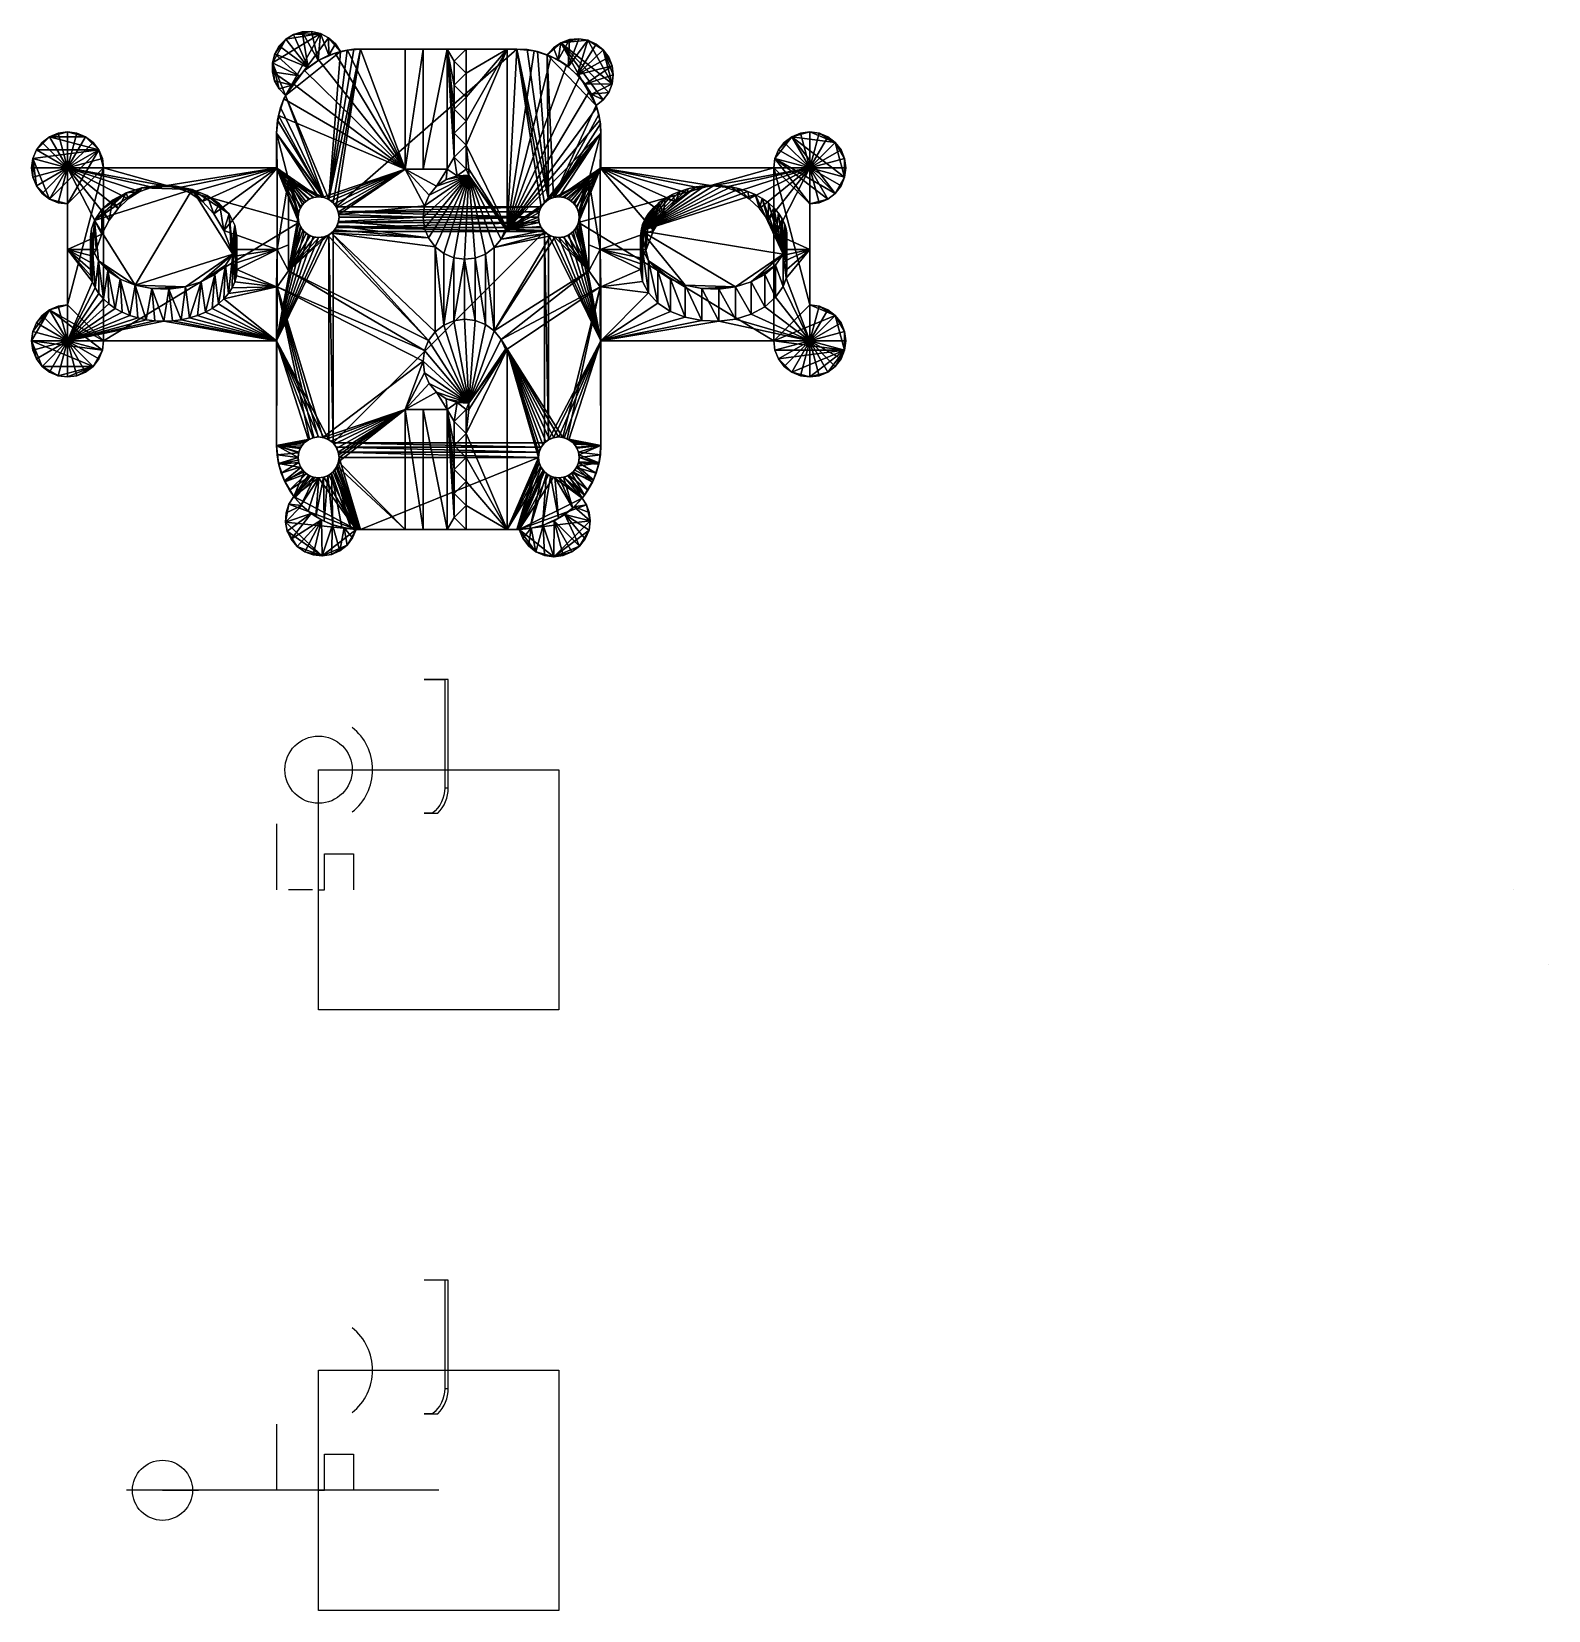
# Model space of a CAD drawing. Header units: millimetres. Extents: x -238 to 92, y -32 to 571.
# Drawn here: x -33.9 to 92.4, y 440 to 571.5 of the extents above.
import ezdxf

# ---------------------------------------------------------------- set-up
doc = ezdxf.new("R2010")
doc.units = ezdxf.units.MM
doc.layers.add('K800CARRIA', color=7, linetype='Continuous')

msp = doc.modelspace()

# ---------------------------------------------------------------- linework, layer by layer
for p, q in [((0.8, 517.5, 200), (-1.2, 517.5, 200)), ((-1.2, 517.5, 207), (0.5, 517.5, 207)), ((0.5, 517.5, 207), (0.5, 508.49, 207)), ((0.8, 517.5, 205.4), (0.5, 517.5, 207)), ((0.8, 508.49, 205.4), (0.8, 517.5, 205.4)), ((0.8, 508.49, 200), (0.8, 517.5, 200)), ((0.8, 517.5, 200), (0.8, 517.5, 205.4)), ((-10, 510, 200), (10, 510, 200)), ((-10, 490, 200), (-10, 510, 200)), ((10, 510, 200), (10, 490, 200)), ((0.5, 508.49, 207), (0.8, 508.49, 205.4)), ((0.8, 508.49, 200), (0.8, 508.49, 205.4)), ((-0.53, 506.37, 207), (-1.2, 506.37, 207)), ((-1.2, 506.37, 200), (-0.08, 506.37, 200)), ((-0.08, 506.37, 200), (-0.08, 506.37, 205.4)), ((-13.5, 505.5, 200), (-13.5, 500, 200)), ((-9.5, 500, 200), (-9.5, 503, 200)), ((-9.5, 503, 200), (-7.1, 503, 200)), ((-7.1, 503, 200), (-7.1, 500, 200)), ((-10.5, 500, 200), (-12.5, 500, 200)), ((-10, 500, 200), (-9.5, 500, 200)), ((89.5, 500, 200), (89.5, 500, 240.19)), ((92.4, 493.8, 200), (92.4, 493.8, 240.19)), ((10, 490, 200), (-10, 490, 200)), ((0.8, 467.5, 200), (-1.2, 467.5, 200)), ((0.5, 467.5, 207), (0.5, 458.49, 207)), ((0.8, 458.49, 205.4), (0.8, 467.5, 205.4)), ((0.8, 458.49, 200), (0.8, 467.5, 200)), ((0.8, 467.5, 200), (0.8, 467.5, 205.4)), ((-10, 460, 200), (10, 460, 200)), ((-10, 440, 200), (-10, 460, 200)), ((10, 460, 200), (10, 440, 200)), ((0.5, 458.49, 207), (0.8, 458.49, 205.4)), ((0.8, 458.49, 200), (0.8, 458.49, 205.4)), ((-0.53, 456.37, 207), (-1.2, 456.37, 207)), ((-1.2, 456.37, 200), (-0.08, 456.37, 200)), ((-0.08, 456.37, 200), (-0.08, 456.37, 205.4)), ((-13.5, 455.5, 200), (-13.5, 450, 200)), ((-9.5, 450, 200), (-9.5, 453, 200)), ((-9.5, 453, 200), (-7.1, 453, 200)), ((-7.1, 453, 200), (-7.1, 450, 200)), ((-23, 450, 200), (-26, 450, 200)), ((-23, 450, 200), (-20, 450, 200)), ((0, 450, 200), (-23, 450, 200)), ((-10.5, 450, 200), (-12.5, 450, 200)), ((-10, 450, 200), (-9.5, 450, 200)), ((10, 440, 200), (-10, 440, 200))]:
    msp.add_line(p, q)
for centre, radius in [((-10, 510, 200), 2.8), ((-23, 450, 202), 2.5)]:
    msp.add_circle(centre, radius)
for centre, radius, start, end in [((-10, 510, 200), 4.5, 308.4881, 51.5119), ((-2.2, 508.49, 205.4), 3, 315, 0), ((-2.2, 508.49, 200), 3, 315, 0), ((-10, 460, 200), 4.5, 308.4881, 51.5119), ((-2.2, 458.49, 205.4), 3, 315, 0), ((-2.2, 458.49, 200), 3, 315, 0)]:
    msp.add_arc(centre, radius, start, end)
at = {"extrusion": (0, 0, -1)}
for centre in [(2.2, 508.49, -207), (2.2, 458.49, -207)]:
    msp.add_arc(centre, 2.7, 180, 231.7831, dxfattribs=at)
for points in [[(-0.53, 506.37, 207), (-0.32, 506.37, 206.3), (-0.08, 506.37, 205.4)], [(-0.53, 456.37, 207), (-0.32, 456.37, 206.3), (-0.08, 456.37, 205.4)]]:
    msp.add_rational_spline(points, [1, 1.01051504975, 1.01474815193], degree=2)

# ---------------------------------------------------------------- meshes
at = {"layer": 'K800CARRIA'}
mesh = msp.add_polyface(dxfattribs=at)
corners = [(-13.5, 563, 206), (-13.5, 560.1, 206), (-13.45, 560.1, 206), (-12.5, 559.15, 206), (-13.35, 564.46, 206), (-9.66, 557.66, 206), (-12.15, 567.13, 206), (-12.24, 567, 200.6), (-12.76, 566.14, 200.6), (-13.17, 565.13, 200), (-12.76, 566.14, 200), (-12.89, 565.86, 206), (-13.42, 564.08, 200), (-13.5, 563, 200), (-13.5, 560.1, 200), (-12.5, 559.15, 208.15), (-13.45, 560.1, 209.1), (-13.29, 566.69, 200), (-13.29, 566.69, 200.6), (-13.66, 567.36, 200), (-13.66, 567.36, 200.6), (-13.85, 568.09, 200), (-13.85, 568.09, 200.6), (-13.85, 568.86, 200), (-13.85, 568.86, 200.6), (-13.65, 569.6, 200), (-13.65, 569.6, 200.6), (-13.28, 570.26, 200), (-13.28, 570.26, 200.6), (-12.74, 570.81, 200), (-12.74, 570.81, 200.6), (-12.09, 571.21, 200), (-12.09, 571.21, 200.6), (-11.61, 567.78, 200.6), (-10.87, 568.47, 200.6), (-30.9, 560.1, 209.1), (-27.9, 560.1, 200.6), (-27.9, 560.1, 200), (-21.73, 558.45, 209.1), (-20.71, 558.03, 209.1), (-22.79, 558.6, 209.1), (-23.86, 558.5, 209.1), (-10, 557.7, 200), (-9.56, 557.64, 200), (-11.64, 555.56, 200), (-21.9, 558.58, 209.01), (-23.32, 558.63, 209.06)]
mesh.append_faces([[corners[k] for k in face] for face in [(0, 1, 2), (0, 2, 3), (4, 0, 5), (6, 7, 8), (9, 8, 10), (11, 6, 8), (11, 8, 9), (4, 9, 12), (4, 11, 9), (0, 12, 13), (0, 4, 12), (13, 14, 1), (13, 1, 0), (15, 3, 2), (15, 2, 16), (17, 8, 18), (17, 10, 8), (19, 18, 20), (19, 17, 18), (21, 20, 22), (21, 19, 20), (23, 22, 24), (23, 21, 22), (25, 24, 26), (25, 23, 24), (27, 26, 28), (27, 25, 26), (29, 28, 30), (29, 27, 28), (31, 30, 32), (31, 29, 30), (7, 18, 8), (7, 20, 18), (7, 22, 20), (33, 24, 22), (33, 26, 24), (33, 22, 7), (34, 28, 26), (30, 28, 34), (35, 16, 1), (36, 35, 1), (1, 16, 2), (37, 36, 14), (36, 1, 14), (38, 39, 16), (40, 38, 16), (35, 41, 40), (16, 35, 40), (42, 14, 13), (43, 13, 12), (10, 17, 23), (17, 19, 23), (19, 21, 23), (23, 25, 29), (25, 27, 29), (44, 37, 14), (45, 40, 46)]])
mesh = msp.add_polyface(dxfattribs=at)
corners = [(-13.5, 563, 206), (-12.5, 559.15, 206), (-9.66, 557.66, 206), (-2.8, 560, 206), (-13.35, 564.46, 206), (-12.89, 565.86, 206), (-12.15, 567.13, 206), (-11.17, 568.22, 206), (-10.4, 557.65, 206), (-10.76, 557.52, 206), (-10.03, 557.7, 206), (-8.63, 569.67, 206), (-8.18, 569.8, 200.6), (-9.14, 569.48, 200.6), (-7.58, 569.92, 206), (-9.98, 569.07, 206), (-10.04, 569.04, 200.6), (-10.87, 568.47, 200.6), (-11.61, 567.78, 200.6), (-12.24, 567, 200.6), (-11.36, 571.43, 200), (-12.09, 571.21, 200.6), (-11.36, 571.43, 200.6), (-12.09, 571.21, 200), (-10.6, 571.46, 200), (-10.6, 571.46, 200.6), (-9.85, 571.29, 200), (-9.85, 571.29, 200.6), (-9.17, 570.94, 200), (-9.17, 570.94, 200.6), (-8.6, 570.43, 200), (-8.6, 570.43, 200.6), (-8.18, 569.8, 200), (-13.65, 569.6, 200.6), (-12.74, 570.81, 200.6), (-9.56, 557.64, 200), (-10, 557.7, 200), (-13.5, 563, 200), (-13.42, 564.08, 200), (-13.17, 565.13, 200), (-9.15, 557.47, 200), (-12.76, 566.14, 200), (-12.74, 570.81, 200), (-13.85, 568.86, 200), (-7.63, 569.91, 200), (-8.8, 557.2, 200), (-6.5, 570, 200), (-11.2, 557.2, 200), (-13.5, 560.1, 200), (-10.85, 557.47, 200), (-10.44, 557.64, 200)]
mesh.append_faces([[corners[k] for k in face] for face in [(0, 1, 2), (3, 4, 2), (3, 5, 4), (3, 6, 5), (3, 7, 6), (8, 1, 9), (10, 1, 8), (2, 1, 10), (11, 12, 13), (11, 14, 12), (15, 13, 16), (15, 16, 17), (15, 11, 13), (7, 17, 18), (7, 15, 17), (6, 18, 19), (6, 7, 18), (20, 21, 22), (20, 23, 21), (24, 22, 25), (24, 20, 22), (26, 25, 27), (26, 24, 25), (28, 27, 29), (28, 26, 27), (30, 29, 31), (30, 28, 29), (32, 31, 12), (32, 30, 31), (17, 33, 18), (21, 34, 17), (22, 17, 16), (22, 21, 17), (25, 22, 16), (27, 16, 13), (27, 25, 16), (29, 27, 13), (31, 13, 12), (31, 29, 13), (35, 36, 37), (35, 38, 39), (40, 35, 41), (35, 39, 41), (23, 20, 24), (23, 24, 26), (42, 23, 26), (43, 42, 26), (41, 43, 26), (40, 41, 32), (32, 41, 28), (41, 26, 28), (32, 28, 30), (40, 32, 44), (45, 40, 46), (47, 48, 49), (49, 48, 50), (50, 48, 36)]])
mesh = msp.add_polyface(dxfattribs=at)
corners = [(2.3, 568, 206), (1.3, 569, 206), (1.3, 567, 206), (12.57, 566.48, 206), (12.71, 566.23, 200.6), (12.19, 567.08, 200.6), (11.72, 567.67, 206), (11.54, 567.86, 200.6), (10.63, 568.65, 206), (10.79, 568.53, 200.6), (9.95, 569.09, 200.6), (8.22, 569.79, 200), (9.04, 569.52, 200.6), (9.04, 569.52, 200), (9.36, 569.39, 206), (7.96, 569.85, 206), (7.37, 569.95, 200), (6.5, 570, 206), (6.5, 570, 200), (2.3, 570, 206), (0.7, 570, 206), (5.7, 570, 206), (5.7, 570, 213), (2.3, 570, 213), (2.3, 566, 213), (2.3, 566, 206), (2.3, 568, 213), (1.3, 569, 213), (9.55, 570.1, 200), (9.55, 570.1, 200.6), (10.18, 570.53, 200.6), (10.18, 570.53, 200), (10.9, 570.79, 200.6), (10.9, 570.79, 200), (11.66, 570.85, 200.6), (11.66, 570.85, 200), (12.41, 570.73, 200), (12.41, 570.73, 200.6), (13.11, 570.42, 200.6), (2.3, 564, 213), (1.3, 567, 213), (13.11, 565.3, 200), (14.16, 566.39, 200), (13.7, 565.78, 200), (14.44, 567.1, 200)]
mesh.append_faces([[corners[k] for k in face] for face in [(0, 1, 2), (3, 4, 5), (6, 5, 7), (6, 3, 5), (8, 7, 9), (8, 9, 10), (8, 6, 7), (11, 12, 13), (14, 10, 12), (14, 8, 10), (15, 11, 16), (15, 12, 11), (15, 14, 12), (17, 16, 18), (17, 15, 16), (19, 18, 20), (21, 18, 19), (17, 18, 21), (22, 19, 23), (22, 21, 19), (24, 2, 25), (26, 0, 2), (26, 27, 1), (26, 1, 0), (27, 23, 1), (23, 19, 1), (28, 12, 29), (28, 29, 30), (28, 13, 12), (31, 30, 32), (31, 28, 30), (33, 32, 34), (33, 31, 32), (35, 33, 34), (36, 34, 37), (36, 37, 38), (36, 35, 34), (29, 12, 10), (30, 29, 10), (32, 10, 9), (32, 30, 10), (34, 32, 9), (37, 9, 7), (37, 34, 9), (38, 37, 7), (24, 39, 22), (40, 24, 26), (24, 22, 26), (26, 22, 23), (26, 23, 27), (13, 28, 31), (41, 13, 31), (42, 43, 31), (43, 41, 31), (31, 33, 35), (31, 35, 36), (44, 31, 36)]])
mesh = msp.add_polyface(dxfattribs=at)
corners = [(13.5, 563, 206), (13.45, 560.1, 206), (13.5, 560.1, 206), (12.5, 559.15, 206), (13.5, 560.1, 200), (13.5, 563, 200), (13.46, 563.78, 200), (13.11, 565.3, 200.6), (13.33, 564.55, 200), (13.11, 565.3, 200), (13.42, 564.08, 206), (13.17, 565.13, 206), (12.71, 566.23, 200.6), (12.57, 566.48, 206), (12.5, 559.15, 208.15), (13.45, 560.1, 209.1), (13.11, 570.42, 200), (12.41, 570.73, 200), (13.11, 570.42, 200.6), (13.7, 569.94, 200), (13.7, 569.94, 200.6), (14.16, 569.32, 200.6), (14.16, 569.32, 200), (14.44, 568.61, 200), (14.44, 568.61, 200.6), (14.54, 567.86, 200), (14.54, 567.86, 200.6), (13.7, 565.78, 200.6), (14.16, 566.39, 200.6), (14.44, 567.1, 200.6), (12.19, 567.08, 200.6), (11.54, 567.86, 200.6), (14.44, 567.1, 200), (14.16, 566.39, 200), (13.7, 565.78, 200), (30.9, 560.1, 209.1), (27.9, 560.1, 200.6), (27.9, 560.1, 200), (23.86, 558.5, 209.1), (22.79, 558.6, 209.1), (20.71, 558.03, 209.1), (21.73, 558.45, 209.1), (10.18, 570.53, 200), (22.9, 558.64, 209.07), (22.17, 558.61, 209.03)]
mesh.append_faces([[corners[k] for k in face] for face in [(0, 1, 2), (0, 3, 1), (4, 5, 0), (4, 0, 2), (0, 5, 6), (7, 8, 9), (10, 6, 8), (10, 0, 6), (11, 7, 12), (11, 10, 8), (11, 8, 7), (13, 11, 12), (1, 14, 15), (3, 14, 1), (16, 17, 18), (19, 18, 20), (19, 20, 21), (19, 16, 18), (22, 19, 21), (23, 21, 24), (23, 22, 21), (25, 24, 26), (25, 23, 24), (27, 12, 7), (28, 12, 27), (29, 30, 12), (29, 12, 28), (26, 30, 29), (24, 31, 30), (24, 30, 26), (21, 31, 24), (20, 18, 31), (20, 31, 21), (32, 26, 29), (32, 25, 26), (33, 29, 28), (33, 32, 29), (34, 28, 27), (34, 33, 28), (9, 27, 7), (9, 34, 27), (2, 1, 15), (35, 2, 15), (36, 4, 2), (36, 2, 35), (37, 4, 36), (38, 35, 39), (40, 41, 15), (41, 39, 15), (39, 35, 15), (33, 42, 32), (17, 16, 19), (22, 23, 19), (23, 25, 19), (25, 32, 19), (32, 17, 19), (43, 39, 44)]])
mesh = msp.add_polyface(dxfattribs=at)
corners = [(-2.8, 560, 206), (-1.17, 556.95, 206), (-0.78, 557.84, 206), (-9.66, 557.66, 206), (-9.3, 557.55, 206), (-8.97, 557.36, 206), (-8.7, 557.1, 206), (-0.17, 558.58, 206), (-9.98, 569.07, 206), (-11.17, 568.22, 206), (0.7, 560, 206), (0.63, 559.13, 206), (1.54, 559.44, 206), (-8.63, 569.67, 206), (1.3, 561, 206), (-7.58, 569.92, 206), (-6.5, 570, 206), (-2.8, 570, 206), (2.3, 570, 206), (0.7, 570, 206), (1.3, 569, 206), (1.3, 563, 206), (1.3, 565, 206), (1.3, 567, 206), (-6.5, 570, 200), (6.5, 570, 200), (-1.3, 570, 213), (0.7, 570, 213), (2.3, 560, 213), (1.3, 561, 213), (1.3, 563, 213), (2.3, 564, 213), (1.3, 565, 213), (2.3, 566, 213), (1.3, 567, 213), (2.3, 568, 213), (0.7, 560, 213), (-1.3, 560, 213), (-8.18, 569.8, 200.6), (-7.63, 569.91, 200), (-8.18, 569.8, 200), (-7.07, 569.98, 200), (2.5, 559.49, 213), (1.54, 559.44, 213), (0.63, 559.13, 213), (-1.17, 556.95, 213), (-0.78, 557.84, 213), (-0.17, 558.58, 213), (-9.15, 557.47, 200), (-8.53, 556.85, 200), (-8.8, 557.2, 200)]
mesh.append_faces([[corners[k] for k in face] for face in [(0, 1, 2), (0, 3, 4), (0, 4, 5), (0, 5, 6), (7, 0, 2), (8, 9, 0), (10, 0, 7), (10, 7, 11), (12, 10, 11), (13, 8, 0), (14, 10, 12), (15, 13, 0), (16, 15, 0), (17, 16, 0), (18, 19, 20), (19, 10, 14), (19, 14, 21), (19, 21, 22), (19, 22, 23), (19, 23, 20), (17, 24, 16), (19, 25, 24), (19, 24, 17), (26, 19, 17), (27, 19, 26), (28, 29, 14), (30, 31, 21), (31, 32, 22), (32, 33, 22), (33, 34, 23), (34, 35, 23), (27, 36, 10), (19, 27, 10), (10, 36, 37), (10, 37, 0), (26, 17, 0), (26, 0, 37), (38, 39, 40), (16, 24, 41), (15, 41, 39), (15, 16, 41), (15, 39, 38), (27, 26, 37), (27, 37, 36), (42, 43, 44), (45, 42, 46), (42, 44, 47), (46, 42, 47), (48, 39, 41), (49, 50, 24), (48, 41, 24), (49, 24, 25), (7, 46, 47), (11, 47, 44), (11, 7, 47), (12, 11, 44), (12, 44, 43)]])
mesh = msp.add_polyface(dxfattribs=at)
corners = [(2.3, 560, 206), (1.54, 559.44, 206), (2.5, 559.49, 206), (1.3, 561, 206), (2.5, 560, 206), (2.3, 562, 206), (1.3, 563, 206), (2.3, 564, 206), (1.3, 565, 206), (2.3, 566, 206), (1.3, 567, 206), (13.5, 563, 206), (9.6, 557.65, 206), (12.5, 559.15, 206), (5.7, 570, 206), (5.7, 555, 206), (6.5, 570, 206), (7.96, 569.85, 206), (9.36, 569.39, 206), (10.63, 568.65, 206), (11.72, 567.67, 206), (12.57, 566.48, 206), (13.17, 565.13, 206), (13.42, 564.08, 206), (8.66, 557.05, 206), (8.93, 557.32, 206), (9.24, 557.52, 206), (5.7, 555, 213), (5.7, 570, 213), (2.5, 559.49, 213), (2.5, 560, 213), (2.3, 560, 213), (1.3, 561, 213), (2.3, 562, 213), (1.3, 563, 213), (2.3, 564, 213), (2.3, 566, 213), (1.3, 565, 213), (10.44, 557.64, 200), (10, 557.7, 200), (13.5, 560.1, 200), (10.85, 557.47, 200), (13.5, 563, 200), (9.56, 557.64, 200), (8.53, 556.85, 200), (-8.53, 556.85, 200), (6.5, 570, 200), (8.8, 557.2, 200), (9.15, 557.47, 200), (13.46, 563.78, 200), (7.37, 569.95, 200), (13.33, 564.55, 200), (8.22, 569.79, 200), (13.11, 565.3, 200), (9.04, 569.52, 200), (1.54, 559.44, 213)]
mesh.append_faces([[corners[k] for k in face] for face in [(0, 1, 2), (3, 1, 0), (4, 0, 2), (5, 6, 3), (7, 8, 6), (9, 10, 8), (11, 12, 13), (14, 15, 16), (16, 15, 17), (17, 15, 18), (18, 15, 19), (19, 15, 20), (20, 15, 21), (21, 15, 22), (22, 15, 23), (23, 15, 11), (11, 24, 25), (11, 25, 26), (11, 26, 12), (27, 15, 14), (27, 14, 28), (2, 29, 30), (4, 2, 30), (30, 31, 0), (30, 0, 4), (31, 3, 0), (32, 33, 3), (33, 5, 3), (33, 34, 6), (33, 6, 5), (35, 7, 6), (35, 8, 7), (36, 9, 8), (31, 30, 33), (30, 27, 33), (31, 33, 32), (34, 33, 35), (37, 35, 36), (35, 33, 28), (33, 27, 28), (38, 39, 40), (41, 38, 40), (40, 39, 42), (39, 43, 42), (44, 45, 46), (47, 44, 46), (48, 47, 46), (42, 43, 49), (48, 46, 50), (49, 43, 51), (48, 50, 52), (51, 43, 53), (48, 52, 54), (53, 43, 54), (43, 48, 54), (2, 1, 55), (2, 55, 29)]])
mesh = msp.add_polyface(dxfattribs=at)
corners = [(-30.9, 557.1, 200.6), (-30.9, 560.1, 209.1), (-30.9, 560.1, 200.6), (-33.8, 559.32, 200.6), (-33.5, 558.6, 200.6), (-33.9, 560.1, 200.6), (-33.8, 560.88, 200.6), (-33.5, 561.6, 200.6), (-33.02, 562.22, 200.6), (-32.4, 562.7, 200.6), (-31.68, 563, 200.6), (-30.9, 563.1, 200.6), (-30.12, 563, 200.6), (-28, 560.88, 200.6), (-27.9, 560.1, 200.6), (-29.4, 562.7, 200.6), (-28.3, 561.6, 200.6), (-28.78, 562.22, 200.6), (-33.8, 559.32, 200), (-33.5, 558.6, 200), (-33.9, 560.1, 200), (-33.8, 560.88, 200), (-33.5, 561.6, 200), (-33.02, 562.22, 200), (-32.4, 562.7, 200), (-31.68, 563, 200), (-30.9, 563.1, 200), (-30.12, 563, 200), (-29.4, 562.7, 200), (-28.78, 562.22, 200), (-28.3, 561.6, 200), (-28, 560.88, 200), (-27.9, 560.1, 200), (-32.4, 557.5, 200), (-30.9, 557.1, 200)]
mesh.append_faces([[corners[k] for k in face] for face in [(0, 1, 2), (2, 3, 4), (2, 5, 3), (2, 6, 5), (2, 7, 6), (2, 8, 7), (9, 8, 2), (10, 9, 2), (11, 10, 2), (12, 11, 2), (13, 2, 14), (15, 12, 2), (16, 2, 13), (17, 15, 2), (17, 2, 16), (18, 3, 5), (18, 19, 3), (20, 5, 6), (20, 18, 5), (21, 6, 7), (21, 20, 6), (22, 7, 8), (22, 21, 7), (23, 8, 9), (23, 22, 8), (24, 9, 10), (24, 23, 9), (25, 10, 11), (25, 24, 10), (26, 11, 12), (26, 25, 11), (27, 12, 15), (27, 26, 12), (28, 15, 17), (28, 27, 15), (29, 28, 17), (29, 17, 16), (30, 29, 16), (30, 16, 13), (31, 30, 13), (31, 13, 14), (32, 31, 14), (2, 1, 14), (19, 18, 21), (18, 20, 21), (33, 19, 21), (22, 23, 24), (24, 25, 26), (24, 26, 28), (26, 27, 28), (24, 28, 30), (32, 34, 30), (21, 22, 30), (31, 32, 30), (22, 24, 30), (33, 21, 30), (30, 28, 29)]])
mesh = msp.add_polyface(dxfattribs=at)
corners = [(5.7, 555, 206), (5.55, 555, 206), (5.19, 554.17, 206), (8.7, 554.9, 206), (8.97, 554.64, 206), (4.62, 553.47, 206), (8.49, 555.22, 206), (9.3, 554.45, 206), (8.36, 555.57, 206), (8.31, 555.78, 206), (8.3, 556, 206), (8.34, 556.37, 206), (8.46, 556.73, 206), (13.5, 563, 206), (8.66, 557.05, 206), (5.7, 555, 213), (5.55, 555, 213), (5.19, 554.17, 213), (2.5, 559.49, 213), (4.62, 553.47, 213), (3.89, 552.93, 213), (3.05, 552.6, 213), (2.15, 552.5, 213), (1.25, 552.63, 213), (2.5, 560, 213), (8.8, 554.8, 200), (-8.53, 555.15, 200), (8.53, 555.15, 200), (8.36, 555.56, 200), (-8.36, 555.56, 200), (8.3, 556, 200), (-8.36, 556.44, 200), (8.36, 556.44, 200), (8.53, 556.85, 200), (3.89, 552.93, 206), (9.24, 557.52, 206), (9.15, 557.47, 200), (9.56, 557.64, 200), (9.6, 557.65, 206), (9.15, 554.53, 200), (9.56, 554.36, 200), (8.8, 557.2, 200), (8.93, 557.32, 206)]
mesh.append_faces([[corners[k] for k in face] for face in [(0, 1, 2), (3, 0, 2), (4, 3, 2), (4, 2, 5), (6, 0, 3), (7, 4, 5), (8, 0, 6), (9, 0, 8), (10, 0, 9), (11, 0, 10), (12, 0, 11), (13, 0, 14), (14, 0, 12), (0, 15, 16), (1, 0, 16), (17, 16, 18), (19, 17, 18), (20, 19, 18), (21, 20, 18), (22, 21, 18), (23, 22, 18), (16, 15, 18), (18, 15, 24), (25, 26, 27), (27, 26, 28), (28, 29, 30), (30, 31, 32), (32, 31, 33), (1, 16, 17), (2, 17, 19), (2, 1, 17), (5, 19, 20), (5, 2, 19), (34, 5, 20), (35, 36, 37), (38, 35, 37), (4, 7, 39), (7, 40, 39), (3, 4, 25), (4, 39, 25), (3, 25, 27), (6, 3, 27), (6, 27, 28), (8, 6, 28), (9, 8, 28), (9, 28, 30), (10, 9, 30), (11, 10, 30), (11, 30, 32), (12, 11, 32), (12, 32, 33), (14, 12, 33), (14, 33, 41), (42, 14, 41), (35, 42, 36), (42, 41, 36)]])
mesh = msp.add_polyface(dxfattribs=at)
corners = [(30.9, 560.1, 200.6), (30.9, 560.1, 209.1), (30.9, 557.1, 200.6), (28, 560.88, 200.6), (27.9, 560.1, 200.6), (28.3, 561.6, 200.6), (28.78, 562.22, 200.6), (29.4, 562.7, 200.6), (33.8, 559.32, 200.6), (33.5, 558.6, 200.6), (30.12, 563, 200.6), (30.9, 563.1, 200.6), (33.9, 560.1, 200.6), (31.68, 563, 200.6), (33.8, 560.88, 200.6), (32.4, 562.7, 200.6), (33.5, 561.6, 200.6), (33.02, 562.22, 200.6), (28, 560.88, 200), (27.9, 560.1, 200), (28.3, 561.6, 200), (28.78, 562.22, 200), (29.4, 562.7, 200), (30.12, 563, 200), (30.9, 563.1, 200), (31.68, 563, 200), (32.4, 562.7, 200), (33.02, 562.22, 200), (33.5, 561.6, 200), (33.8, 560.88, 200), (33.9, 560.1, 200), (33.8, 559.32, 200), (33.5, 558.6, 200), (24.89, 558.13, 209.1), (23.86, 558.5, 209.1), (30.9, 557.1, 200), (33.02, 557.98, 200)]
mesh.append_faces([[corners[k] for k in face] for face in [(0, 1, 2), (0, 3, 4), (0, 5, 3), (0, 6, 5), (7, 6, 0), (8, 0, 9), (10, 7, 0), (11, 10, 0), (12, 0, 8), (13, 11, 0), (14, 0, 12), (15, 13, 0), (16, 0, 14), (17, 15, 0), (17, 0, 16), (18, 4, 3), (18, 3, 5), (18, 19, 4), (20, 5, 6), (20, 18, 5), (21, 20, 6), (22, 6, 7), (22, 21, 6), (23, 7, 10), (23, 22, 7), (24, 10, 11), (24, 23, 10), (25, 11, 13), (25, 24, 11), (26, 13, 15), (26, 25, 13), (27, 15, 17), (27, 26, 15), (28, 17, 16), (28, 27, 17), (29, 16, 14), (29, 14, 12), (29, 28, 16), (30, 29, 12), (31, 12, 8), (31, 30, 12), (32, 31, 8), (0, 4, 1), (33, 1, 34), (35, 19, 18), (18, 20, 22), (20, 21, 22), (36, 18, 22), (36, 22, 31), (22, 23, 24), (30, 31, 29), (24, 25, 27), (25, 26, 27), (28, 29, 27), (31, 22, 27), (22, 24, 27), (29, 31, 27)]])
mesh = msp.add_polyface(dxfattribs=at)
corners = [(-30.9, 557.1, 200.6), (-30.9, 553.3, 209.1), (-30.9, 560.1, 209.1), (-30.9, 548.7, 200.6), (-30.9, 548.7, 200), (-30.9, 557.1, 200), (-30.9, 560.1, 200.6), (-31.68, 557.2, 200.6), (-32.4, 557.5, 200.6), (-33.02, 557.98, 200.6), (-33.5, 558.6, 200.6), (-31.68, 557.2, 200), (-32.4, 557.5, 200), (-33.02, 557.98, 200), (-33.5, 558.6, 200), (-33.8, 559.32, 200.6), (-28.79, 552.76, 208.56), (-28.53, 553.3, 209.1), (-28.95, 552.21, 208.01), (-29, 551.64, 207.44), (-28.96, 551.12, 206.92), (-28.82, 550.61, 206.41), (-28.06, 554.58, 209.1), (-24.89, 558.13, 209.1), (-23.86, 558.5, 209.1), (-25.85, 557.53, 209.1), (-26.7, 556.72, 209.1), (-27.44, 555.74, 209.1), (-27.9, 560.1, 200), (-28.3, 561.6, 200), (-28.83, 553.33, 203.75), (-29, 554.33, 204.75), (-28.34, 552.38, 202.81), (-28.6, 550.11, 205.91), (-26.02, 558.03, 208.46), (-27.15, 557.42, 207.84), (-28.05, 556.64, 207.06), (-28.67, 555.73, 206.15), (-28.92, 555.04, 205.46), (-27.55, 551.54, 201.96), (-26.51, 550.85, 201.28), (-25.27, 550.35, 200.78), (-24.72, 558.44, 208.87)]
mesh.append_faces([[corners[k] for k in face] for face in [(0, 1, 2), (3, 1, 0), (4, 0, 5), (6, 7, 0), (6, 8, 7), (6, 9, 8), (6, 10, 9), (5, 0, 7), (11, 7, 8), (11, 5, 7), (12, 8, 9), (12, 11, 8), (13, 9, 10), (13, 12, 9), (14, 10, 15), (14, 13, 10), (16, 17, 1), (18, 16, 1), (18, 1, 19), (19, 1, 20), (20, 1, 21), (1, 17, 22), (2, 23, 24), (2, 25, 23), (2, 26, 25), (2, 27, 26), (2, 22, 27), (2, 1, 22), (13, 14, 12), (11, 12, 5), (4, 5, 28), (5, 12, 29), (30, 31, 20), (31, 19, 20), (30, 20, 21), (32, 30, 33), (34, 25, 26), (35, 34, 26), (35, 26, 27), (36, 35, 27), (36, 27, 22), (37, 36, 22), (37, 22, 17), (38, 37, 16), (37, 17, 16), (31, 38, 18), (38, 16, 18), (31, 18, 19), (39, 40, 32), (31, 30, 38), (30, 32, 37), (32, 41, 37), (38, 30, 37), (35, 36, 34), (36, 37, 34), (34, 37, 42)]])
mesh = msp.add_polyface(dxfattribs=at)
corners = [(-27.9, 545.7, 200.6), (-30.9, 545.7, 201.5), (-30.9, 545.7, 200.6), (-30.9, 548.7, 200), (-30.9, 548.7, 200.6), (-30.9, 557.1, 200.6), (-30.9, 553.3, 209.1), (-28, 544.92, 200), (-28, 544.92, 200.6), (-27.9, 545.7, 200), (-28.3, 544.2, 200), (-33.8, 544.92, 200), (-33.5, 544.2, 200.6), (-33.8, 544.92, 200.6), (-33.9, 545.7, 200), (-33.9, 545.7, 200.6), (-33.8, 546.48, 200), (-33.8, 546.48, 200.6), (-33.5, 547.2, 200), (-33.5, 547.2, 200.6), (-33.02, 547.82, 200), (-33.02, 547.82, 200.6), (-32.4, 548.3, 200), (-32.4, 548.3, 200.6), (-31.68, 548.6, 200), (-31.68, 548.6, 200.6), (-28.3, 544.2, 200.6), (-25.73, 547.82, 203.62), (-26.37, 548.09, 203.89), (-25.06, 547.61, 203.41), (-28.82, 550.61, 206.41), (-28.6, 550.11, 205.91), (-28.3, 549.64, 205.44), (-27.92, 549.19, 204.99), (-27.47, 548.78, 204.58), (-26.95, 548.41, 204.21), (-33.5, 544.2, 200), (-28.78, 543.58, 200), (-27.9, 560.1, 200), (-28.83, 553.33, 203.75), (-28.34, 552.38, 202.81), (-27.55, 551.54, 201.96)]
mesh.append_faces([[corners[k] for k in face] for face in [(0, 1, 2), (3, 4, 5), (1, 6, 4), (2, 1, 4), (7, 0, 8), (7, 9, 0), (10, 7, 8), (11, 12, 13), (14, 13, 15), (14, 11, 13), (16, 15, 17), (16, 14, 15), (18, 17, 19), (18, 16, 17), (20, 18, 19), (20, 19, 21), (22, 20, 21), (22, 21, 23), (24, 22, 23), (24, 23, 25), (3, 24, 25), (3, 25, 4), (2, 13, 12), (2, 15, 13), (2, 17, 15), (2, 19, 17), (21, 19, 2), (23, 21, 2), (8, 2, 26), (25, 23, 2), (0, 2, 8), (4, 25, 2), (27, 28, 1), (29, 27, 1), (30, 6, 1), (31, 30, 1), (32, 31, 1), (33, 32, 1), (34, 33, 1), (35, 34, 1), (28, 35, 1), (36, 11, 14), (14, 16, 22), (16, 18, 22), (18, 20, 22), (37, 14, 7), (14, 22, 7), (7, 22, 9), (9, 22, 3), (22, 24, 3), (9, 3, 38), (39, 30, 31), (40, 31, 32), (41, 40, 33), (40, 32, 33), (41, 33, 34), (41, 34, 35)]])
mesh = msp.add_polyface(dxfattribs=at)
corners = [(-12.5, 559.15, 206), (-12.5, 551.54, 206), (-11.7, 556, 206), (-12.5, 559.15, 208.15), (-12.5, 553.69, 208.15), (-13.45, 553.3, 209.1), (-13.45, 550.2, 206), (-13.45, 560.1, 209.1), (-17.27, 553.3, 209.1), (-17.01, 552.76, 208.56), (-16.85, 552.21, 208.01), (-13.5, 550.2, 206), (-16.8, 551.64, 207.44), (-17.88, 554.88, 209.1), (-18.72, 556.27, 209.1), (-19.68, 557.3, 209.1), (-20.71, 558.03, 209.1), (-11.47, 555.15, 200), (-13.5, 545.7, 200), (-11.64, 555.56, 200), (-27.9, 545.7, 200), (-27.9, 560.1, 200), (-11.7, 556, 200), (-13.5, 560.1, 200), (-11.64, 556.44, 200), (-11.47, 556.85, 200), (-16.8, 554.33, 204.75), (-16.97, 555.33, 205.75), (-17.46, 556.27, 206.7), (-18.25, 557.11, 207.54), (-19.29, 557.8, 208.23), (-20.53, 558.3, 208.73), (-21.73, 558.45, 209.1), (-21.9, 558.58, 209.01), (-22.79, 558.6, 209.1), (-23.32, 558.63, 209.06), (-23.86, 558.5, 209.1), (-24.72, 558.44, 208.87), (-24.89, 558.13, 209.1), (-26.02, 558.03, 208.46), (-25.85, 557.53, 209.1), (-16.88, 553.62, 204.04), (-17.13, 552.93, 203.35), (-16.98, 550.61, 206.41), (-16.84, 551.12, 206.92), (-19.78, 550.62, 201.05), (-17.75, 552.02, 202.44), (-28.67, 555.73, 206.15), (-25.27, 550.35, 200.78)]
mesh.append_faces([[corners[k] for k in face] for face in [(0, 1, 2), (0, 3, 4), (0, 4, 1), (1, 4, 5), (1, 5, 6), (3, 5, 4), (7, 5, 3), (5, 8, 9), (5, 9, 10), (11, 5, 12), (5, 10, 12), (13, 8, 5), (7, 13, 5), (14, 13, 7), (15, 14, 7), (16, 15, 7), (17, 18, 19), (20, 21, 19), (22, 19, 23), (24, 22, 23), (25, 24, 23), (26, 12, 10), (27, 26, 10), (27, 10, 9), (28, 27, 8), (27, 9, 8), (29, 28, 13), (28, 8, 13), (30, 29, 14), (29, 13, 14), (30, 14, 15), (30, 15, 31), (31, 15, 16), (31, 16, 32), (31, 32, 33), (33, 32, 34), (35, 34, 36), (35, 36, 37), (37, 36, 38), (37, 38, 39), (39, 38, 40), (41, 42, 43), (41, 43, 44), (26, 41, 44), (26, 44, 12), (45, 46, 42), (35, 37, 33), (42, 41, 27), (41, 26, 27), (47, 48, 31), (48, 42, 31), (37, 47, 31), (33, 37, 31), (31, 42, 28), (42, 27, 28), (31, 28, 30), (30, 28, 29)]])
mesh = msp.add_polyface(dxfattribs=at)
corners = [(-11.03, 554.64, 206), (-11.3, 554.9, 206), (-12.5, 551.54, 206), (-11.51, 555.22, 206), (-10.7, 554.45, 206), (-11.64, 555.57, 206), (-10.34, 554.34, 206), (-11.69, 555.78, 206), (-9.97, 554.3, 206), (-9.6, 554.35, 206), (-9.24, 554.48, 206), (-11.7, 556, 206), (-12.5, 559.15, 206), (-11.66, 556.37, 206), (-11.54, 556.73, 206), (-11.34, 557.05, 206), (-11.07, 557.32, 206), (-10.76, 557.52, 206), (-11.2, 554.8, 200), (-13.5, 545.7, 200), (-11.47, 555.15, 200), (-10.85, 554.53, 200), (-11.2, 557.2, 200), (-11.47, 556.85, 200), (-13.5, 560.1, 200), (-10.85, 557.47, 200), (-10.44, 557.64, 200), (-10.4, 557.65, 206), (-10.03, 557.7, 206), (-10, 557.7, 200), (-9.66, 557.66, 206), (-9.3, 557.55, 206), (-9.56, 557.64, 200), (-8.97, 557.36, 206), (-9.15, 557.47, 200), (-8.8, 557.2, 200), (-8.93, 554.68, 206), (-9.15, 554.53, 200), (-8.8, 554.8, 200), (-9.56, 554.36, 200), (-10, 554.3, 200), (-10.44, 554.36, 200), (-11.64, 555.56, 200), (-11.7, 556, 200), (-11.64, 556.44, 200)]
mesh.append_faces([[corners[k] for k in face] for face in [(0, 1, 2), (3, 2, 1), (4, 0, 2), (5, 2, 3), (6, 4, 2), (7, 2, 5), (8, 6, 2), (9, 8, 2), (10, 9, 2), (11, 2, 7), (12, 11, 13), (12, 13, 14), (12, 14, 15), (12, 15, 16), (17, 12, 16), (18, 19, 20), (19, 18, 21), (22, 23, 24), (17, 25, 26), (27, 17, 26), (28, 27, 29), (30, 28, 29), (27, 26, 29), (31, 30, 32), (30, 29, 32), (33, 31, 34), (31, 32, 34), (33, 34, 35), (10, 36, 37), (36, 38, 37), (9, 10, 39), (10, 37, 39), (8, 9, 40), (6, 8, 40), (9, 39, 40), (4, 6, 41), (6, 40, 41), (0, 4, 21), (4, 41, 21), (1, 0, 18), (0, 21, 18), (1, 18, 20), (3, 1, 20), (3, 20, 42), (5, 3, 42), (7, 5, 42), (7, 42, 43), (11, 7, 43), (13, 11, 43), (13, 43, 44), (14, 13, 44), (14, 44, 23), (15, 14, 23), (15, 23, 22), (16, 15, 22), (17, 16, 25), (16, 22, 25)]])
mesh = msp.add_polyface(dxfattribs=at)
corners = [(-0.29, 553.54, 206), (-8.93, 554.68, 206), (-0.29, 546.46, 206), (-0.84, 554.27, 206), (-8.46, 555.27, 206), (-8.66, 554.95, 206), (-1.18, 555.1, 206), (-8.34, 555.63, 206), (-1.3, 556, 206), (-8.3, 556, 206), (-8.31, 556.22, 206), (-1.17, 556.95, 206), (-2.8, 560, 206), (-8.7, 557.1, 206), (-8.49, 556.78, 206), (-8.36, 556.43, 206), (-9.24, 554.48, 206), (-0.84, 545.73, 206), (0.42, 552.99, 213), (1.25, 552.63, 213), (2.5, 559.49, 213), (-0.29, 553.54, 213), (-0.84, 554.27, 213), (-1.18, 555.1, 213), (-1.3, 556, 213), (-1.17, 556.95, 213), (-8.8, 554.8, 200), (-8.53, 555.15, 200), (8.8, 554.8, 200), (-8.36, 555.56, 200), (8.36, 555.56, 200), (-8.3, 556, 200), (-8.36, 556.44, 200), (8.3, 556, 200), (-8.53, 556.85, 200), (8.53, 556.85, 200), (1.25, 552.63, 206), (2.15, 552.5, 206), (0.42, 552.99, 206), (-0.78, 557.84, 206), (-0.78, 557.84, 213), (-0.17, 558.58, 206), (-8.97, 557.36, 206), (-8.8, 557.2, 200)]
mesh.append_faces([[corners[k] for k in face] for face in [(0, 1, 2), (3, 4, 5), (3, 5, 1), (3, 1, 0), (6, 7, 4), (6, 4, 3), (8, 9, 7), (8, 10, 9), (8, 7, 6), (11, 10, 8), (12, 13, 14), (12, 14, 15), (12, 15, 10), (12, 10, 11), (1, 16, 17), (18, 19, 20), (21, 18, 20), (22, 21, 20), (23, 22, 20), (23, 20, 24), (24, 20, 25), (26, 27, 28), (27, 29, 30), (31, 32, 33), (29, 31, 33), (32, 34, 35), (36, 19, 18), (36, 37, 19), (38, 18, 21), (38, 36, 18), (0, 21, 22), (0, 38, 21), (3, 22, 23), (3, 0, 22), (6, 23, 24), (6, 3, 23), (8, 6, 24), (11, 24, 25), (11, 8, 24), (39, 25, 40), (39, 11, 25), (41, 39, 40), (7, 9, 31), (4, 7, 29), (7, 31, 29), (5, 4, 27), (4, 29, 27), (1, 5, 26), (13, 42, 43), (5, 27, 26), (14, 13, 34), (13, 43, 34), (15, 14, 32), (10, 15, 32), (14, 34, 32), (10, 32, 31), (9, 10, 31)]])
mesh = msp.add_polyface(dxfattribs=at)
corners = [(10.03, 554.3, 206), (9.66, 554.34, 206), (12.5, 551.54, 206), (10.4, 554.35, 206), (10.76, 554.48, 206), (11.07, 554.68, 206), (11.34, 554.95, 206), (11.54, 555.27, 206), (11.66, 555.63, 206), (12.5, 559.15, 206), (9.6, 557.65, 206), (9.97, 557.7, 206), (10.34, 557.66, 206), (10.7, 557.55, 206), (11.03, 557.36, 206), (11.3, 557.1, 206), (11.51, 556.78, 206), (11.64, 556.43, 206), (11.69, 556.22, 206), (11.7, 556, 206), (12.5, 559.15, 208.15), (12.5, 553.69, 208.15), (11.64, 555.56, 200), (11.7, 556, 200), (13.5, 560.1, 200), (11.2, 557.2, 200), (10.85, 557.47, 200), (11.47, 556.85, 200), (11.64, 556.44, 200), (10, 557.7, 200), (9.56, 557.64, 200), (10.44, 557.64, 200), (11.47, 555.15, 200), (11.2, 554.8, 200), (10.85, 554.53, 200), (10.44, 554.36, 200), (10, 554.3, 200), (9.3, 554.45, 206), (9.56, 554.36, 200)]
mesh.append_faces([[corners[k] for k in face] for face in [(0, 1, 2), (3, 0, 2), (4, 3, 2), (5, 4, 2), (6, 5, 2), (7, 6, 2), (8, 7, 2), (9, 10, 11), (9, 11, 12), (9, 12, 13), (9, 13, 14), (9, 14, 15), (9, 15, 16), (9, 16, 17), (9, 17, 18), (2, 9, 19), (2, 19, 8), (19, 9, 18), (20, 9, 21), (9, 2, 21), (22, 23, 24), (25, 26, 24), (27, 25, 24), (28, 27, 24), (23, 28, 24), (8, 19, 23), (11, 10, 29), (12, 11, 29), (10, 30, 29), (7, 8, 22), (8, 23, 22), (13, 12, 31), (12, 29, 31), (6, 7, 32), (7, 22, 32), (14, 13, 26), (13, 31, 26), (5, 6, 33), (15, 14, 25), (6, 32, 33), (14, 26, 25), (4, 5, 34), (5, 33, 34), (16, 15, 27), (15, 25, 27), (17, 16, 28), (3, 4, 35), (18, 17, 28), (16, 27, 28), (4, 34, 35), (18, 28, 23), (19, 18, 23), (0, 3, 36), (1, 0, 36), (3, 35, 36), (37, 1, 38), (1, 36, 38)]])
mesh = msp.add_polyface(dxfattribs=at)
corners = [(12.5, 551.54, 206), (13.45, 553.3, 209.1), (12.5, 553.69, 208.15), (13.45, 560.1, 209.1), (12.5, 559.15, 208.15), (16.95, 552.58, 208.38), (17.27, 553.3, 209.1), (18.72, 556.27, 209.1), (19.68, 557.3, 209.1), (20.71, 558.03, 209.1), (17.88, 554.88, 209.1), (11.64, 555.56, 200), (13.5, 560.1, 200), (27.9, 560.1, 200), (27.9, 545.7, 200), (19.44, 557.88, 208.31), (20.07, 558.15, 208.57), (18.87, 557.56, 207.99), (18.34, 557.2, 207.62), (17.89, 556.79, 207.21), (17.51, 556.34, 206.77), (17.2, 555.87, 206.3), (16.98, 555.38, 205.8), (16.85, 554.86, 205.28), (16.8, 554.33, 204.75), (16.84, 552.11, 207.91), (25.73, 558.15, 208.57), (25.85, 557.53, 209.1), (25.06, 558.36, 208.79), (24.89, 558.13, 209.1), (24.36, 558.52, 208.94), (23.86, 558.5, 209.1), (23.63, 558.61, 209.03), (22.9, 558.64, 209.07), (22.79, 558.6, 209.1), (22.17, 558.61, 209.03), (21.73, 558.45, 209.1), (21.44, 558.52, 208.94), (20.74, 558.36, 208.79), (28.67, 552.93, 203.35), (26.36, 557.88, 208.31), (16.97, 553.33, 203.75), (17.46, 552.38, 202.81)]
mesh.append_faces([[corners[k] for k in face] for face in [(0, 1, 2), (1, 3, 4), (1, 4, 2), (1, 5, 6), (7, 8, 3), (8, 9, 3), (7, 3, 10), (6, 10, 1), (10, 3, 1), (11, 12, 13), (14, 11, 13), (15, 16, 8), (16, 9, 8), (15, 8, 17), (18, 17, 7), (17, 8, 7), (19, 18, 10), (20, 19, 10), (18, 7, 10), (21, 20, 6), (20, 10, 6), (22, 21, 5), (23, 22, 5), (21, 6, 5), (24, 23, 25), (23, 5, 25), (26, 27, 28), (28, 27, 29), (28, 29, 30), (30, 29, 31), (30, 31, 32), (32, 31, 33), (33, 31, 34), (35, 34, 36), (35, 36, 37), (37, 36, 9), (38, 37, 9), (38, 9, 16), (39, 40, 23), (23, 37, 38), (23, 38, 16), (23, 16, 15), (23, 15, 17), (23, 17, 18), (23, 18, 19), (23, 19, 20), (23, 20, 21), (23, 21, 22), (35, 37, 23), (33, 35, 23), (32, 33, 23), (41, 23, 24), (30, 32, 23), (28, 30, 23), (42, 23, 41), (26, 28, 23), (40, 26, 23)]])
mesh = msp.add_polyface(dxfattribs=at)
corners = [(30.9, 560.1, 209.1), (30.9, 553.3, 209.1), (30.9, 557.1, 200.6), (30.9, 557.1, 200), (30.9, 548.7, 200.6), (30.9, 560.1, 200.6), (32.4, 557.5, 200.6), (33.02, 557.98, 200.6), (31.68, 557.2, 200.6), (33.5, 558.6, 200.6), (33.5, 558.6, 200), (33.8, 559.32, 200.6), (33.02, 557.98, 200), (32.4, 557.5, 200), (31.68, 557.2, 200), (28.75, 552.85, 208.65), (28.91, 552.39, 208.19), (28.53, 553.3, 209.1), (26.7, 556.72, 209.1), (25.85, 557.53, 209.1), (27.44, 555.74, 209.1), (24.89, 558.13, 209.1), (28.06, 554.58, 209.1), (30.9, 548.7, 200), (27.9, 560.1, 200), (28, 560.88, 200), (33.8, 559.32, 200), (28.98, 554.68, 205.11), (29, 554.33, 204.75), (29, 551.64, 207.44), (28.92, 553.62, 204.04), (28.92, 555.03, 205.46), (28.82, 555.38, 205.8), (28.6, 555.87, 206.3), (28.29, 556.34, 206.77), (27.91, 556.79, 207.21), (27.46, 557.2, 207.62), (26.93, 557.56, 207.99), (26.36, 557.88, 208.31), (25.73, 558.15, 208.57), (28.67, 552.93, 203.35)]
mesh.append_faces([[corners[k] for k in face] for face in [(0, 1, 2), (3, 2, 4), (2, 1, 4), (5, 6, 7), (5, 8, 6), (5, 2, 8), (9, 5, 7), (10, 11, 9), (12, 9, 7), (12, 10, 9), (13, 7, 6), (13, 12, 7), (14, 6, 8), (14, 13, 6), (3, 8, 2), (3, 14, 8), (15, 16, 1), (17, 15, 1), (18, 0, 19), (0, 18, 20), (19, 0, 21), (1, 0, 22), (0, 20, 22), (1, 22, 17), (23, 24, 3), (3, 25, 13), (14, 3, 13), (13, 25, 12), (10, 12, 26), (27, 28, 29), (28, 30, 29), (31, 27, 16), (32, 31, 16), (27, 29, 16), (33, 32, 15), (32, 16, 15), (33, 15, 17), (34, 33, 22), (35, 34, 22), (33, 17, 22), (35, 22, 20), (36, 35, 20), (37, 36, 20), (37, 20, 18), (38, 37, 18), (38, 18, 19), (39, 38, 19), (40, 34, 35), (40, 35, 36), (40, 36, 37), (40, 37, 38), (40, 30, 27), (30, 28, 27), (40, 27, 31), (40, 31, 32), (40, 32, 33), (40, 33, 34)]])
mesh = msp.add_polyface(dxfattribs=at)
corners = [(30.9, 545.7, 200.6), (30.9, 545.7, 201.5), (27.9, 545.7, 200.6), (30.9, 557.1, 200), (30.9, 548.7, 200.6), (30.9, 548.7, 200), (30.9, 553.3, 209.1), (33.8, 544.92, 200), (33.9, 545.7, 200.6), (33.8, 544.92, 200.6), (33.9, 545.7, 200), (33.5, 544.2, 200), (28, 544.92, 200), (28.3, 544.2, 200.6), (28, 544.92, 200.6), (27.9, 545.7, 200), (28.78, 543.58, 200.6), (33.5, 544.2, 200.6), (33.02, 543.58, 200.6), (31.68, 548.6, 200.6), (33.8, 546.48, 200.6), (32.4, 548.3, 200.6), (33.5, 547.2, 200.6), (33.02, 547.82, 200.6), (31.68, 548.6, 200), (32.4, 548.3, 200), (33.02, 547.82, 200), (33.5, 547.2, 200), (33.8, 546.48, 200), (28.05, 549.33, 205.13), (27.15, 548.55, 204.35), (26.02, 547.93, 203.73), (28.67, 550.24, 206.04), (28.92, 550.93, 206.73), (29, 551.64, 207.44), (28.91, 552.39, 208.19), (28.3, 544.2, 200), (27.9, 560.1, 200), (28.05, 552.02, 202.44), (28.67, 552.93, 203.35), (28.92, 553.62, 204.04), (27.15, 551.24, 201.66)]
mesh.append_faces([[corners[k] for k in face] for face in [(0, 1, 2), (3, 4, 5), (4, 6, 1), (4, 1, 0), (7, 8, 9), (7, 10, 8), (11, 7, 9), (12, 13, 14), (15, 14, 2), (15, 12, 14), (0, 13, 16), (0, 14, 13), (0, 2, 14), (17, 0, 18), (9, 0, 17), (8, 0, 9), (19, 4, 0), (20, 0, 8), (21, 19, 0), (22, 0, 20), (23, 21, 0), (23, 0, 22), (5, 4, 19), (24, 19, 21), (24, 5, 19), (25, 21, 23), (25, 24, 21), (26, 23, 22), (26, 25, 23), (27, 22, 20), (27, 26, 22), (28, 20, 8), (28, 27, 20), (10, 28, 8), (29, 30, 1), (31, 1, 30), (32, 29, 1), (33, 32, 1), (6, 34, 33), (6, 33, 1), (35, 34, 6), (36, 12, 7), (12, 15, 7), (10, 7, 28), (15, 5, 26), (28, 7, 26), (5, 24, 26), (24, 25, 26), (27, 28, 26), (7, 15, 26), (5, 15, 37), (38, 29, 32), (39, 38, 32), (39, 32, 33), (40, 39, 33), (40, 33, 34), (38, 41, 29)]])
mesh = msp.add_polyface(dxfattribs=at)
corners = [(-13.45, 550.2, 206), (-13.5, 550.2, 206), (-13.5, 537, 206), (-13.5, 545.7, 200), (-27.9, 545.7, 200.6), (-27.9, 545.7, 200), (-13.5, 545.7, 201.5), (-30.9, 545.7, 201.5), (-24.36, 547.45, 203.25), (-25.06, 547.61, 203.41), (-23.64, 547.36, 203.16), (-22.9, 547.33, 203.13), (-13.45, 553.3, 209.1), (-16.8, 551.64, 207.44), (-16.84, 551.12, 206.92), (-16.98, 550.61, 206.41), (-17.2, 550.11, 205.91), (-17.5, 549.64, 205.44), (-17.88, 549.19, 204.99), (-18.33, 548.78, 204.58), (-18.85, 548.41, 204.21), (-19.43, 548.09, 203.89), (-20.07, 547.82, 203.62), (-20.74, 547.61, 203.41), (-21.44, 547.45, 203.25), (-22.16, 547.36, 203.16), (-11.64, 555.56, 200), (-10.85, 554.53, 200), (-10.44, 554.36, 200), (-26.51, 550.85, 201.28), (-27.55, 551.54, 201.96), (-26.95, 548.41, 204.21), (-26.37, 548.09, 203.89), (-25.27, 550.35, 200.78), (-25.73, 547.82, 203.62), (-23.9, 550.07, 200.5), (-22.48, 550.02, 200.45), (-21.08, 550.21, 200.64), (-19.78, 550.62, 201.05), (-18.65, 551.24, 201.66), (-17.75, 552.02, 202.44), (-17.13, 552.93, 203.35), (-28.34, 552.38, 202.81)]
mesh.append_faces([[corners[k] for k in face] for face in [(0, 1, 2), (3, 4, 5), (3, 6, 4), (6, 7, 4), (8, 9, 7), (10, 8, 7), (11, 10, 7), (6, 11, 7), (0, 12, 1), (1, 13, 14), (1, 14, 15), (1, 15, 16), (1, 16, 17), (1, 17, 18), (1, 18, 6), (6, 18, 19), (6, 19, 20), (6, 20, 21), (6, 21, 22), (6, 22, 23), (6, 23, 24), (6, 24, 25), (6, 25, 11), (3, 5, 26), (3, 27, 28), (29, 30, 31), (29, 31, 32), (33, 29, 34), (29, 32, 34), (33, 34, 9), (35, 33, 8), (33, 9, 8), (35, 8, 10), (36, 35, 11), (35, 10, 11), (36, 11, 25), (37, 36, 24), (36, 25, 24), (38, 37, 23), (37, 24, 23), (38, 23, 22), (39, 38, 21), (38, 22, 21), (39, 21, 20), (39, 20, 19), (40, 39, 19), (40, 19, 18), (40, 18, 17), (41, 40, 17), (41, 17, 16), (41, 16, 15), (42, 29, 33), (33, 35, 37), (35, 36, 37), (38, 39, 40), (37, 38, 41), (33, 37, 41)]])
mesh = msp.add_polyface(dxfattribs=at)
corners = [(-0.29, 553.54, 206), (-0.29, 546.46, 206), (0.42, 547.01, 206), (0.42, 552.99, 206), (1.25, 552.63, 206), (1.25, 547.37, 206), (2.15, 552.5, 206), (-13.45, 550.2, 206), (-10.4, 537.65, 206), (-10.03, 537.7, 206), (-9.66, 537.66, 206), (-0.78, 542.16, 206), (-2.8, 540, 206), (-0.17, 541.42, 206), (0.63, 540.87, 206), (0.7, 540, 206), (-1.17, 543.05, 206), (1.54, 540.56, 206), (-1.3, 544, 206), (-1.18, 544.9, 206), (-12.5, 551.54, 206), (-0.84, 545.73, 206), (-9.24, 554.48, 206), (-8.93, 554.68, 206), (1.54, 540.56, 213), (2.5, 540.51, 213), (0.63, 540.87, 213), (-0.17, 541.42, 213), (-0.78, 542.16, 213), (-1.17, 543.05, 213), (-1.3, 544, 213), (-1.18, 544.9, 213), (-0.84, 545.73, 213), (1.25, 547.37, 213), (0.42, 547.01, 213), (-0.29, 546.46, 213), (-8.8, 537.2, 200), (-8.8, 554.8, 200), (8.8, 554.8, 200), (-13.5, 545.7, 200), (-10.44, 554.36, 200), (-10, 554.3, 200), (-9.56, 554.36, 200), (-9.15, 537.47, 200), (-9.15, 554.53, 200), (2.15, 547.5, 213)]
mesh.append_faces([[corners[k] for k in face] for face in [(0, 1, 2), (3, 0, 2), (4, 2, 5), (4, 3, 2), (6, 4, 5), (7, 8, 9), (7, 9, 10), (11, 12, 13), (14, 13, 15), (16, 12, 11), (17, 14, 15), (18, 7, 10), (18, 12, 16), (18, 10, 12), (19, 20, 7), (19, 7, 18), (21, 20, 19), (22, 20, 21), (1, 23, 21), (24, 25, 26), (26, 25, 27), (27, 25, 28), (28, 25, 29), (29, 25, 30), (30, 25, 31), (31, 25, 32), (25, 33, 34), (32, 25, 35), (25, 34, 35), (36, 37, 38), (39, 40, 41), (39, 41, 42), (36, 43, 44), (43, 39, 44), (39, 42, 44), (36, 44, 37), (17, 24, 26), (14, 26, 27), (14, 17, 26), (13, 27, 28), (13, 14, 27), (11, 28, 29), (11, 13, 28), (16, 29, 30), (16, 11, 29), (18, 30, 31), (18, 16, 30), (19, 31, 32), (19, 18, 31), (21, 32, 35), (21, 19, 32), (1, 35, 34), (1, 21, 35), (2, 34, 33), (2, 1, 34), (5, 33, 45), (5, 2, 33)]])
mesh = msp.add_polyface(dxfattribs=at)
corners = [(5.19, 545.83, 206), (5.55, 545, 206), (5.7, 545, 206), (2.15, 552.5, 206), (2.15, 547.5, 206), (3.05, 547.4, 206), (1.25, 547.37, 206), (3.05, 552.6, 206), (3.89, 547.07, 206), (3.89, 552.93, 206), (4.62, 546.53, 206), (4.62, 553.47, 206), (13.45, 550.2, 206), (10.34, 537.66, 206), (9.3, 554.45, 206), (9.66, 554.34, 206), (12.5, 551.54, 206), (2.5, 540.51, 206), (1.54, 540.56, 206), (2.3, 540, 206), (2.5, 540, 206), (2.5, 540, 213), (2.5, 540.51, 213), (5.55, 545, 213), (5.7, 545, 213), (2.3, 538, 213), (5.19, 545.83, 213), (4.62, 546.53, 213), (3.89, 547.07, 213), (3.05, 547.4, 213), (2.15, 547.5, 213), (1.25, 547.37, 213), (9.56, 537.64, 200), (9.15, 537.47, 200), (13.5, 545.7, 200), (10, 537.7, 200), (10.44, 537.64, 200), (8.8, 537.2, 200), (-8.8, 537.2, 200), (8.8, 554.8, 200), (9.15, 554.53, 200), (9.56, 554.36, 200), (10, 554.3, 200), (10.44, 554.36, 200), (3.89, 552.93, 213), (3.05, 552.6, 213), (2.15, 552.5, 213), (1.25, 552.63, 213), (1.54, 540.56, 213)]
mesh.append_faces([[corners[k] for k in face] for face in [(0, 1, 2), (3, 4, 5), (3, 6, 4), (7, 5, 8), (7, 3, 5), (9, 8, 10), (9, 7, 8), (11, 9, 10), (12, 0, 2), (12, 2, 13), (14, 11, 10), (15, 14, 10), (16, 10, 0), (16, 0, 12), (16, 15, 10), (17, 18, 19), (17, 20, 21), (17, 21, 22), (2, 1, 23), (2, 23, 24), (22, 21, 24), (21, 25, 24), (22, 24, 23), (22, 23, 26), (22, 26, 27), (22, 27, 28), (22, 28, 29), (22, 29, 30), (22, 30, 31), (32, 33, 34), (35, 32, 34), (36, 35, 34), (37, 38, 39), (33, 37, 39), (33, 39, 40), (34, 33, 40), (34, 40, 41), (34, 41, 42), (34, 42, 43), (9, 44, 45), (7, 45, 46), (7, 9, 45), (3, 46, 47), (3, 7, 46), (18, 17, 22), (18, 22, 48), (4, 30, 29), (4, 6, 30), (5, 29, 28), (5, 4, 29), (8, 28, 27), (8, 5, 28), (10, 27, 26), (10, 8, 27), (0, 10, 26), (0, 26, 23), (1, 0, 23)]])
mesh = msp.add_polyface(dxfattribs=at)
corners = [(13.5, 550.2, 206), (13.45, 550.2, 206), (13.5, 537, 206), (13.45, 553.3, 209.1), (12.5, 551.54, 206), (27.9, 545.7, 200), (27.9, 545.7, 200.6), (13.5, 545.7, 200), (13.5, 545.7, 201.5), (30.9, 545.7, 201.5), (24.72, 547.52, 203.32), (26.02, 547.93, 203.73), (23.32, 547.34, 203.14), (19.29, 548.16, 203.96), (18.25, 548.85, 204.65), (20.53, 547.67, 203.47), (21.9, 547.39, 203.19), (17.46, 549.69, 205.49), (16.97, 550.64, 206.44), (16.8, 551.64, 207.44), (16.84, 552.11, 207.91), (16.95, 552.58, 208.38), (10.44, 554.36, 200), (10.85, 554.53, 200), (11.2, 554.8, 200), (11.47, 555.15, 200), (11.64, 555.56, 200), (16.8, 554.33, 204.75), (16.97, 553.33, 203.75), (17.46, 552.38, 202.81), (18.25, 551.54, 201.96), (19.29, 550.85, 201.28), (20.53, 550.35, 200.78), (21.9, 550.07, 200.5), (23.32, 550.02, 200.45), (24.72, 550.21, 200.64), (26.02, 550.62, 201.05), (27.15, 548.55, 204.35), (27.15, 551.24, 201.66), (28.05, 549.33, 205.13), (28.67, 552.93, 203.35), (16.85, 554.86, 205.28), (28.05, 552.02, 202.44)]
mesh.append_faces([[corners[k] for k in face] for face in [(0, 1, 2), (1, 3, 4), (5, 6, 7), (6, 8, 7), (6, 9, 8), (10, 9, 11), (12, 9, 10), (8, 13, 14), (8, 15, 13), (8, 16, 15), (8, 12, 16), (8, 9, 12), (17, 8, 14), (0, 18, 19), (0, 17, 18), (0, 8, 17), (3, 1, 0), (3, 20, 21), (3, 19, 20), (3, 0, 19), (7, 22, 23), (7, 23, 24), (7, 24, 25), (7, 25, 26), (7, 26, 5), (27, 20, 19), (28, 27, 18), (27, 19, 18), (29, 28, 17), (28, 18, 17), (30, 29, 14), (29, 17, 14), (31, 30, 13), (30, 14, 13), (32, 31, 15), (31, 13, 15), (33, 32, 16), (32, 15, 16), (34, 33, 12), (33, 16, 12), (34, 12, 10), (35, 34, 10), (35, 10, 11), (36, 35, 11), (36, 11, 37), (38, 36, 37), (38, 37, 39), (40, 41, 35), (36, 40, 35), (42, 40, 36), (38, 42, 36), (31, 29, 30), (32, 41, 29), (32, 29, 31), (35, 32, 33), (35, 33, 34), (35, 41, 32)]])
mesh = msp.add_polyface(dxfattribs=at)
corners = [(-11.64, 535.57, 206), (-13.32, 535.44, 206), (-13.11, 534.69, 206), (-11.7, 536, 206), (-13.46, 536.22, 206), (-11.66, 536.37, 206), (-13.5, 537, 206), (-13.45, 550.2, 206), (-10.76, 537.52, 206), (-13.5, 545.7, 201.5), (-13.5, 537, 200), (-13.5, 550.2, 206), (-13.5, 545.7, 200), (-13.33, 535.49, 200), (-12.85, 534.04, 200), (-12.81, 533.96, 206), (-12.43, 533.28, 206), (-12.61, 529.86, 200), (-12.61, 529.86, 200.6), (-12.76, 530.61, 200.6), (-12.76, 530.61, 200), (-12.71, 531.38, 200), (-12.71, 531.38, 200.6), (-12.47, 532.1, 200.6), (-28.3, 544.2, 200), (-28, 544.92, 200.6), (-28.3, 544.2, 200.6), (-28.78, 543.58, 200), (-28.78, 543.58, 200.6), (-29.4, 543.1, 200), (-29.4, 543.1, 200.6), (-30.12, 542.8, 200), (-30.12, 542.8, 200.6), (-30.9, 542.7, 200), (-30.9, 542.7, 200.6), (-31.68, 542.8, 200), (-31.68, 542.8, 200.6), (-32.4, 543.1, 200), (-32.4, 543.1, 200.6), (-33.02, 543.58, 200), (-33.02, 543.58, 200.6), (-33.5, 544.2, 200), (-33.5, 544.2, 200.6), (-33.8, 544.92, 200), (-30.9, 545.7, 200.6), (-33.9, 545.7, 200), (-28, 544.92, 200), (-12.47, 532.1, 200), (-11.7, 536, 200), (-10.85, 537.47, 200)]
mesh.append_faces([[corners[k] for k in face] for face in [(0, 1, 2), (3, 4, 1), (5, 6, 4), (7, 6, 8), (9, 10, 6), (11, 9, 6), (12, 10, 9), (4, 6, 10), (4, 10, 13), (1, 4, 13), (2, 13, 14), (2, 1, 13), (15, 2, 14), (16, 15, 14), (17, 18, 19), (20, 17, 19), (21, 19, 22), (21, 22, 23), (21, 20, 19), (24, 25, 26), (27, 26, 28), (27, 24, 26), (29, 28, 30), (29, 27, 28), (31, 30, 32), (31, 29, 30), (33, 32, 34), (33, 31, 32), (35, 34, 36), (35, 33, 34), (37, 36, 38), (37, 35, 36), (39, 38, 40), (39, 37, 38), (41, 40, 42), (41, 39, 40), (43, 41, 42), (44, 30, 28), (44, 32, 30), (44, 34, 32), (44, 36, 34), (44, 38, 36), (44, 40, 38), (44, 42, 40), (26, 44, 28), (37, 39, 35), (39, 41, 45), (29, 31, 27), (31, 33, 27), (33, 35, 27), (35, 39, 27), (39, 45, 27), (24, 27, 46), (20, 21, 47), (13, 10, 48), (49, 10, 12)]])
mesh = msp.add_polyface(dxfattribs=at)
corners = [(-11.03, 534.64, 206), (-12.81, 533.96, 206), (-12.43, 533.28, 206), (-11.3, 534.9, 206), (-11.51, 535.22, 206), (-13.11, 534.69, 206), (-10.7, 534.45, 206), (-11.97, 532.64, 206), (-11.64, 535.57, 206), (-11.69, 535.78, 206), (-13.32, 535.44, 206), (-11.7, 536, 206), (-11.66, 536.37, 206), (-13.46, 536.22, 206), (-11.54, 536.73, 206), (-13.5, 537, 206), (-11.34, 537.05, 206), (-11.07, 537.32, 206), (-10.76, 537.52, 206), (-13.45, 550.2, 206), (-10.4, 537.65, 206), (-12.06, 532.74, 200.6), (-12.85, 534.04, 200), (-12.06, 532.74, 200), (-11.39, 531.99, 200.6), (-11.45, 532.05, 206), (-11.79, 528.59, 200), (-11.16, 528.15, 200.6), (-11.79, 528.59, 200.6), (-12.28, 529.18, 200.6), (-12.28, 529.18, 200), (-12.61, 529.86, 200), (-12.61, 529.86, 200.6), (-12.47, 532.1, 200), (-12.71, 531.38, 200), (-12.47, 532.1, 200.6), (-12.71, 531.38, 200.6), (-12.76, 530.61, 200.6), (-10.62, 531.34, 200.6), (-12.76, 530.61, 200), (-9.69, 527.81, 200), (-11.2, 534.8, 200), (-11.47, 535.15, 200), (-13.33, 535.49, 200), (-11.64, 535.56, 200), (-11.7, 536, 200), (-13.5, 537, 200), (-11.64, 536.44, 200), (-11.47, 536.85, 200), (-11.2, 537.2, 200), (-10.85, 537.47, 200), (-10.44, 537.64, 200), (-13.5, 545.7, 200)]
mesh.append_faces([[corners[k] for k in face] for face in [(0, 1, 2), (0, 3, 1), (4, 5, 1), (4, 1, 3), (6, 2, 7), (6, 0, 2), (8, 5, 4), (9, 10, 8), (11, 10, 9), (12, 13, 11), (14, 15, 12), (16, 15, 14), (17, 15, 16), (18, 15, 17), (19, 18, 20), (21, 22, 23), (2, 22, 21), (7, 21, 24), (7, 2, 21), (25, 7, 24), (26, 27, 28), (26, 28, 29), (30, 26, 29), (31, 29, 32), (31, 30, 29), (33, 34, 35), (23, 35, 21), (23, 33, 35), (24, 36, 37), (24, 35, 36), (21, 35, 24), (38, 32, 29), (38, 37, 32), (38, 24, 37), (26, 30, 31), (31, 39, 40), (23, 22, 41), (41, 22, 42), (22, 43, 42), (42, 43, 44), (44, 43, 45), (45, 46, 47), (47, 46, 48), (48, 46, 49), (49, 46, 50), (51, 50, 52), (4, 3, 42), (4, 42, 44), (8, 4, 44), (9, 8, 44), (9, 44, 45), (11, 9, 45), (12, 11, 45), (12, 45, 47), (14, 12, 47), (14, 47, 48), (16, 14, 48)]])
mesh = msp.add_polyface(dxfattribs=at)
corners = [(13.35, 535.54, 206), (11.7, 536, 206), (11.66, 535.63, 206), (11.54, 535.27, 206), (11.69, 536.22, 206), (13.5, 537, 206), (10.7, 537.55, 206), (11.03, 537.36, 206), (11.3, 537.1, 206), (11.51, 536.78, 206), (11.64, 536.43, 206), (13.45, 550.2, 206), (10.34, 537.66, 206), (11.07, 534.68, 206), (10.76, 534.48, 206), (12.15, 532.87, 206), (12.89, 534.14, 206), (11.34, 534.95, 206), (12.41, 533.26, 200), (11.96, 532.61, 200.6), (11.96, 532.61, 200), (11.17, 531.78, 206), (11.27, 531.88, 200.6), (12.32, 532.04, 200), (12.32, 532.04, 200.6), (12.54, 531.41, 200), (10.49, 531.25, 200.6), (11.73, 528.6, 200.6), (12.21, 529.23, 200.6), (12.52, 529.95, 200.6), (12.62, 530.73, 200.6), (12.54, 531.41, 200.6), (12.52, 529.95, 200), (12.21, 529.23, 200), (11.73, 528.6, 200), (11.1, 528.13, 200.6), (11.47, 535.15, 200), (11.64, 535.56, 200), (13.1, 534.68, 200), (11.7, 536, 200), (13.32, 535.43, 200), (11.64, 536.44, 200), (13.46, 536.21, 200), (11.2, 537.2, 200), (10.85, 537.47, 200), (13.5, 537, 200), (11.47, 536.85, 200), (10.44, 537.64, 200), (13.5, 545.7, 200), (9.59, 527.73, 200), (12.62, 530.73, 200), (10.85, 534.53, 200), (11.2, 534.8, 200), (12.8, 533.95, 200)]
mesh.append_faces([[corners[k] for k in face] for face in [(0, 1, 2), (0, 2, 3), (0, 4, 1), (5, 6, 7), (5, 7, 8), (5, 8, 9), (5, 9, 10), (5, 10, 4), (11, 12, 6), (13, 14, 15), (16, 3, 17), (16, 17, 13), (16, 13, 15), (18, 19, 20), (21, 22, 19), (15, 21, 19), (15, 19, 18), (23, 19, 24), (23, 20, 19), (25, 23, 24), (26, 27, 28), (29, 26, 28), (30, 22, 26), (30, 26, 29), (31, 22, 30), (24, 22, 31), (19, 22, 24), (32, 29, 28), (33, 28, 27), (33, 32, 28), (34, 27, 35), (34, 33, 27), (36, 37, 38), (37, 39, 40), (39, 41, 42), (43, 44, 45), (46, 43, 45), (41, 46, 45), (44, 47, 48), (33, 34, 32), (32, 49, 50), (20, 51, 18), (18, 51, 52), (18, 52, 53), (52, 36, 53), (2, 1, 39), (3, 2, 37), (2, 39, 37), (17, 3, 36), (3, 37, 36), (17, 36, 52), (9, 8, 46), (10, 9, 41), (4, 10, 41), (9, 46, 41), (4, 41, 39), (1, 4, 39)]])
mesh = msp.add_polyface(dxfattribs=at)
corners = [(13.35, 535.54, 206), (11.54, 535.27, 206), (12.89, 534.14, 206), (13.5, 537, 206), (11.69, 536.22, 206), (13.45, 550.2, 206), (10.7, 537.55, 206), (12.41, 533.26, 200), (12.8, 533.95, 200), (13.1, 534.68, 200), (12.15, 532.87, 206), (13.32, 535.43, 200), (13.46, 536.21, 200), (13.5, 537, 200), (13.5, 545.7, 201.5), (13.5, 550.2, 206), (13.5, 545.7, 200), (12.54, 531.41, 200), (12.32, 532.04, 200.6), (12.54, 531.41, 200.6), (12.62, 530.73, 200), (12.62, 530.73, 200.6), (12.52, 529.95, 200.6), (12.52, 529.95, 200), (33.5, 544.2, 200), (33.8, 544.92, 200.6), (33.5, 544.2, 200.6), (33.02, 543.58, 200), (33.02, 543.58, 200.6), (32.4, 543.1, 200), (32.4, 543.1, 200.6), (31.68, 542.8, 200), (31.68, 542.8, 200.6), (30.9, 542.7, 200), (30.9, 542.7, 200.6), (30.12, 542.8, 200), (30.12, 542.8, 200.6), (29.4, 543.1, 200), (29.4, 543.1, 200.6), (28.78, 543.58, 200), (28.78, 543.58, 200.6), (28.3, 544.2, 200), (28.3, 544.2, 200.6), (28, 544.92, 200), (30.9, 545.7, 200.6), (11.47, 535.15, 200), (11.64, 535.56, 200), (11.7, 536, 200), (11.64, 536.44, 200), (10.85, 537.47, 200), (33.8, 544.92, 200), (12.32, 532.04, 200)]
mesh.append_faces([[corners[k] for k in face] for face in [(0, 1, 2), (3, 4, 0), (5, 6, 3), (2, 7, 8), (2, 8, 9), (2, 10, 7), (0, 9, 11), (0, 11, 12), (0, 2, 9), (3, 12, 13), (3, 0, 12), (3, 14, 15), (13, 16, 14), (13, 14, 3), (17, 18, 19), (20, 19, 21), (20, 17, 19), (20, 21, 22), (23, 20, 22), (24, 25, 26), (27, 26, 28), (27, 24, 26), (29, 28, 30), (29, 27, 28), (31, 30, 32), (31, 29, 30), (33, 32, 34), (33, 31, 32), (35, 34, 36), (35, 33, 34), (37, 36, 38), (37, 35, 36), (39, 38, 40), (39, 37, 38), (41, 40, 42), (41, 39, 40), (43, 41, 42), (44, 32, 30), (44, 34, 32), (44, 36, 34), (44, 38, 36), (44, 40, 38), (28, 44, 30), (8, 45, 9), (9, 46, 11), (11, 47, 12), (12, 48, 13), (13, 49, 16), (39, 41, 37), (35, 37, 33), (31, 33, 29), (37, 41, 50), (24, 27, 50), (27, 29, 50), (33, 37, 50), (29, 33, 50), (17, 20, 51)]])
mesh = msp.add_polyface(dxfattribs=at)
corners = [(-2.8, 540, 206), (-9.66, 537.66, 206), (-9.3, 537.55, 206), (-8.97, 537.36, 206), (-8.7, 537.1, 206), (-8.49, 536.78, 206), (-8.36, 536.43, 206), (-8.31, 536.22, 206), (-8.3, 536, 206), (-8.34, 535.63, 206), (-0.17, 541.42, 206), (0.7, 540, 206), (1.54, 540.56, 206), (1.3, 539, 206), (-2.8, 530, 206), (1.3, 533, 206), (1.3, 535, 206), (1.3, 537, 206), (-1.3, 530, 213), (-1.3, 540, 213), (0.7, 540, 213), (0.7, 530, 206), (1.3, 535, 213), (2.3, 536, 213), (1.3, 537, 213), (1.3, 539, 213), (2.3, 540, 213), (0.7, 530, 213), (-10, 537.7, 200), (-10.44, 537.64, 200), (-13.5, 545.7, 200), (-9.56, 537.64, 200), (-9.15, 537.47, 200), (-8.3, 536, 200), (-8.36, 536.44, 200), (8.3, 536, 200), (-8.53, 536.85, 200), (8.36, 536.44, 200), (-8.8, 537.2, 200), (8.53, 536.85, 200), (-10.76, 537.52, 206), (-10.85, 537.47, 200), (-10.4, 537.65, 206), (-10.03, 537.7, 206), (-8.46, 535.27, 206), (-8.36, 535.56, 200), (-8.66, 534.95, 206), (-8.53, 535.15, 200), (-8.8, 534.8, 200), (-11.3, 534.9, 206), (-11.2, 534.8, 200), (-11.47, 535.15, 200), (-11.34, 537.05, 206), (-11.47, 536.85, 200), (-11.2, 537.2, 200), (-11.07, 537.32, 206)]
mesh.append_faces([[corners[k] for k in face] for face in [(0, 1, 2), (0, 2, 3), (0, 3, 4), (0, 4, 5), (0, 5, 6), (0, 6, 7), (0, 7, 8), (0, 8, 9), (10, 0, 11), (12, 11, 13), (14, 0, 9), (11, 15, 16), (11, 16, 17), (11, 17, 13), (18, 19, 0), (19, 11, 0), (20, 11, 19), (21, 11, 20), (16, 22, 23), (17, 23, 24), (13, 25, 26), (27, 20, 19), (28, 29, 30), (31, 28, 30), (32, 31, 30), (33, 34, 35), (34, 36, 37), (36, 38, 39), (40, 41, 29), (42, 40, 29), (9, 8, 33), (43, 42, 28), (1, 43, 28), (42, 29, 28), (44, 9, 45), (9, 33, 45), (2, 1, 31), (1, 28, 31), (46, 44, 47), (44, 45, 47), (3, 2, 32), (2, 31, 32), (4, 3, 38), (46, 47, 48), (3, 32, 38), (5, 4, 36), (4, 38, 36), (6, 5, 34), (7, 6, 34), (5, 36, 34), (7, 34, 33), (8, 7, 33), (49, 50, 51), (52, 53, 54), (55, 52, 54), (40, 55, 41), (55, 54, 41)]])
mesh = msp.add_polyface(dxfattribs=at)
corners = [(5.7, 545, 206), (8.93, 537.32, 206), (9.24, 537.52, 206), (9.6, 537.65, 206), (9.97, 537.7, 206), (10.34, 537.66, 206), (1.3, 537, 206), (1.3, 535, 206), (2.3, 536, 206), (1.3, 539, 206), (2.3, 538, 206), (2.3, 540, 206), (1.54, 540.56, 206), (2.5, 540.51, 206), (2.5, 540, 206), (5.7, 530, 206), (8.3, 536, 206), (8.34, 536.37, 206), (8.46, 536.73, 206), (8.66, 537.05, 206), (2.3, 536, 213), (1.3, 537, 213), (2.3, 538, 213), (1.3, 539, 213), (2.3, 540, 213), (2.5, 540, 213), (5.7, 530, 213), (5.7, 545, 213), (8.3, 536, 200), (-8.36, 536.44, 200), (8.36, 536.44, 200), (-8.53, 536.85, 200), (8.53, 536.85, 200), (-8.8, 537.2, 200), (8.8, 537.2, 200), (9.15, 537.47, 200), (9.56, 537.64, 200), (10, 537.7, 200), (10.7, 537.55, 206), (10.44, 537.64, 200), (11.03, 537.36, 206), (10.85, 537.47, 200), (11.3, 537.1, 206), (11.2, 537.2, 200), (11.47, 536.85, 200), (8.49, 535.22, 206), (8.7, 534.9, 206), (8.53, 535.15, 200), (8.36, 535.56, 200), (8.36, 535.57, 206), (8.31, 535.78, 206)]
mesh.append_faces([[corners[k] for k in face] for face in [(0, 1, 2), (0, 2, 3), (0, 3, 4), (0, 4, 5), (6, 7, 8), (9, 6, 10), (11, 12, 9), (13, 11, 14), (0, 15, 16), (0, 16, 17), (0, 17, 18), (0, 18, 19), (0, 19, 1), (8, 7, 20), (6, 8, 20), (6, 21, 22), (10, 6, 22), (9, 10, 22), (9, 22, 23), (11, 9, 24), (24, 25, 11), (25, 14, 11), (26, 0, 27), (20, 22, 21), (22, 25, 24), (22, 24, 23), (22, 26, 27), (28, 29, 30), (30, 31, 32), (32, 33, 34), (2, 35, 36), (3, 2, 36), (4, 3, 37), (5, 4, 37), (3, 36, 37), (38, 5, 39), (5, 37, 39), (40, 38, 41), (38, 39, 41), (42, 40, 43), (40, 41, 43), (42, 43, 44), (45, 46, 47), (45, 47, 48), (49, 45, 48), (50, 49, 48), (50, 48, 28), (16, 50, 28), (17, 16, 28), (17, 28, 30), (18, 17, 30), (18, 30, 32), (19, 18, 32), (19, 32, 34), (1, 19, 34), (2, 1, 35), (1, 34, 35)]])
mesh = msp.add_polyface(dxfattribs=at)
corners = [(2.3, 532, 206), (1.3, 533, 206), (1.3, 531, 206), (1.3, 535, 206), (2.3, 534, 206), (8.7, 534.9, 206), (5.7, 530, 206), (6.5, 530, 206), (7.58, 530.08, 206), (8.49, 535.22, 206), (8.3, 536, 206), (8.31, 535.78, 206), (8.36, 535.57, 206), (5.7, 530, 213), (2.3, 530, 213), (2.3, 530, 206), (6.5, 530, 200), (0.7, 530, 206), (2.3, 532, 213), (2.3, 534, 213), (5.7, 545, 206), (6.71, 530, 200.6), (6.57, 530, 200), (6.64, 530, 200), (6.71, 530, 200), (7.71, 530.11, 200.6), (8.63, 530.33, 206), (8.69, 530.35, 200.6), (1.3, 531, 213), (1.3, 533, 213), (2.3, 536, 213), (1.3, 535, 213), (2.3, 538, 213), (7.47, 528.64, 200.6), (8.09, 528.15, 200.6), (7, 529.27, 200.6), (8.09, 528.15, 200), (8.81, 527.84, 200), (7.47, 528.64, 200), (7, 529.27, 200), (9.59, 527.73, 200), (8.8, 534.8, 200), (9.15, 534.53, 200), (8.53, 535.15, 200), (8.36, 535.56, 200), (8.3, 536, 200), (-6.5, 530, 200)]
mesh.append_faces([[corners[k] for k in face] for face in [(0, 1, 2), (3, 1, 4), (5, 6, 7), (5, 7, 8), (9, 6, 5), (10, 6, 11), (11, 6, 12), (12, 6, 9), (6, 13, 14), (6, 14, 15), (16, 7, 6), (16, 15, 17), (16, 6, 15), (2, 15, 14), (0, 2, 18), (1, 0, 18), (4, 1, 19), (3, 4, 19), (13, 6, 20), (21, 16, 22), (21, 22, 23), (21, 23, 24), (7, 16, 21), (8, 21, 25), (8, 7, 21), (26, 25, 27), (26, 8, 25), (14, 13, 18), (14, 18, 28), (18, 13, 19), (18, 19, 29), (19, 13, 30), (19, 30, 31), (30, 13, 32), (25, 33, 34), (25, 35, 33), (25, 21, 35), (27, 25, 34), (36, 34, 33), (36, 37, 34), (38, 33, 35), (38, 36, 33), (39, 35, 21), (39, 38, 35), (24, 39, 21), (36, 38, 39), (36, 39, 24), (36, 24, 40), (22, 16, 41), (23, 22, 41), (24, 23, 41), (24, 41, 42), (41, 16, 43), (43, 16, 44), (44, 16, 45), (16, 46, 45)]])
mesh = msp.add_polyface(dxfattribs=at)
corners = [(-8.93, 534.68, 206), (-8.81, 530.39, 206), (-8.06, 530.18, 206), (-7.28, 530.04, 206), (-8.66, 534.95, 206), (-6.5, 530, 206), (-8.46, 535.27, 206), (-2.8, 530, 206), (-8.34, 535.63, 206), (1.3, 531, 206), (0.7, 530, 206), (2.3, 530, 206), (0.7, 540, 206), (1.3, 533, 206), (-6.87, 530.01, 200.6), (-6.87, 530.01, 200), (-6.75, 530, 200), (-6.62, 530, 200), (-6.5, 530, 200), (-8.84, 530.4, 200.6), (-7.87, 530.14, 200.6), (0.7, 530, 213), (-1.3, 530, 213), (6.5, 530, 200), (-2.8, 540, 206), (0.7, 540, 213), (2.3, 530, 213), (1.3, 531, 213), (2.3, 532, 213), (1.3, 533, 213), (2.3, 534, 213), (1.3, 535, 206), (1.3, 535, 213), (-7.17, 529.31, 200), (-7.17, 529.31, 200.6), (-7.63, 528.7, 200), (-7.63, 528.7, 200.6), (-8.23, 528.23, 200.6), (-8.23, 528.23, 200), (-8.93, 527.92, 200), (-8.93, 527.92, 200.6), (-1.3, 540, 213), (-9.69, 527.81, 200), (-9.56, 534.36, 200), (-9.15, 534.53, 200), (-8.8, 534.8, 200), (-8.53, 535.15, 200), (-8.36, 535.56, 200), (-8.3, 536, 200), (8.3, 536, 200)]
mesh.append_faces([[corners[k] for k in face] for face in [(0, 1, 2), (0, 2, 3), (4, 0, 3), (4, 3, 5), (6, 4, 5), (7, 6, 5), (8, 6, 7), (9, 10, 11), (12, 10, 9), (12, 9, 13), (14, 15, 16), (17, 14, 16), (18, 14, 17), (2, 19, 20), (2, 1, 19), (3, 20, 14), (3, 2, 20), (5, 14, 18), (5, 3, 14), (18, 7, 5), (10, 21, 22), (10, 22, 7), (10, 7, 18), (23, 10, 18), (7, 22, 24), (21, 10, 25), (9, 26, 27), (9, 27, 28), (13, 28, 29), (13, 29, 30), (31, 30, 32), (33, 14, 34), (33, 15, 14), (35, 34, 36), (35, 36, 37), (35, 33, 34), (38, 35, 37), (39, 37, 40), (39, 38, 37), (19, 40, 37), (20, 36, 34), (20, 37, 36), (20, 19, 37), (14, 20, 34), (22, 21, 41), (38, 39, 35), (35, 42, 15), (33, 35, 15), (15, 43, 44), (15, 44, 45), (16, 15, 45), (17, 16, 45), (18, 17, 45), (18, 45, 46), (18, 46, 47), (18, 47, 48), (18, 48, 49)]])
mesh = msp.add_polyface(dxfattribs=at)
corners = [(8.97, 534.64, 206), (7.58, 530.08, 206), (8.63, 530.33, 206), (8.7, 534.9, 206), (9.3, 534.45, 206), (9.98, 530.93, 206), (9.66, 534.34, 206), (11.17, 531.78, 206), (10.03, 534.3, 206), (10.4, 534.35, 206), (12.15, 532.87, 206), (10.76, 534.48, 206), (8.69, 530.35, 200.6), (9.62, 530.73, 200.6), (10.49, 531.25, 200.6), (11.27, 531.88, 200.6), (8.81, 527.84, 200.6), (9.59, 527.73, 200.6), (8.09, 528.15, 200.6), (11.1, 528.13, 200.6), (11.73, 528.6, 200.6), (10.37, 527.83, 200.6), (11.1, 528.13, 200), (11.73, 528.6, 200), (10.37, 527.83, 200), (9.59, 527.73, 200), (8.81, 527.84, 200), (8.09, 528.15, 200), (12.52, 529.95, 200), (6.71, 530, 200), (12.62, 530.73, 200), (9.15, 534.53, 200), (9.56, 534.36, 200), (12.32, 532.04, 200), (10, 534.3, 200), (11.96, 532.61, 200), (10.44, 534.36, 200), (10.85, 534.53, 200), (11.07, 534.68, 206), (11.34, 534.95, 206), (11.2, 534.8, 200), (8.8, 534.8, 200), (8.53, 535.15, 200)]
mesh.append_faces([[corners[k] for k in face] for face in [(0, 1, 2), (0, 3, 1), (4, 0, 2), (4, 2, 5), (6, 4, 5), (6, 5, 7), (8, 6, 7), (9, 8, 7), (10, 9, 7), (11, 9, 10), (2, 12, 13), (5, 13, 14), (5, 2, 13), (7, 14, 15), (7, 5, 14), (12, 16, 17), (12, 18, 16), (13, 19, 20), (13, 21, 19), (13, 17, 21), (13, 12, 17), (14, 13, 20), (22, 19, 21), (22, 23, 19), (24, 21, 17), (24, 22, 21), (25, 17, 16), (25, 24, 17), (26, 16, 18), (26, 25, 16), (26, 27, 25), (24, 25, 22), (22, 25, 23), (23, 25, 28), (25, 29, 30), (29, 31, 32), (30, 29, 33), (32, 34, 35), (29, 32, 35), (33, 29, 35), (35, 34, 36), (35, 36, 37), (38, 39, 40), (11, 38, 37), (38, 40, 37), (9, 11, 36), (11, 37, 36), (8, 9, 34), (6, 8, 34), (9, 36, 34), (4, 6, 32), (6, 34, 32), (0, 4, 31), (4, 32, 31), (3, 0, 41), (0, 31, 41), (3, 41, 42)]])
mesh = msp.add_polyface(dxfattribs=at)
corners = [(-10.34, 534.34, 206), (-11.97, 532.64, 206), (-11.45, 532.05, 206), (-10.7, 534.45, 206), (-9.97, 534.3, 206), (-10.86, 531.53, 206), (-10.22, 531.07, 206), (-9.6, 534.35, 206), (-9.54, 530.69, 206), (-9.24, 534.48, 206), (-8.81, 530.39, 206), (-8.93, 534.68, 206), (-11.39, 531.99, 200.6), (-10.62, 531.34, 200.6), (-9.76, 530.81, 200.6), (-8.84, 530.4, 200.6), (-9.69, 527.81, 200), (-8.93, 527.92, 200.6), (-9.69, 527.81, 200.6), (-8.93, 527.92, 200), (-10.45, 527.89, 200), (-10.45, 527.89, 200.6), (-11.16, 528.15, 200), (-11.16, 528.15, 200.6), (-11.79, 528.59, 200), (-11.79, 528.59, 200.6), (-12.28, 529.18, 200.6), (-12.61, 529.86, 200), (-7.63, 528.7, 200), (-12.47, 532.1, 200), (-12.06, 532.74, 200), (-6.87, 530.01, 200), (-12.76, 530.61, 200), (-11.2, 534.8, 200), (-10.85, 534.53, 200), (-10.44, 534.36, 200), (-10, 534.3, 200), (-9.56, 534.36, 200), (-8.66, 534.95, 206), (-8.8, 534.8, 200), (-9.15, 534.53, 200), (-11.03, 534.64, 206), (-11.3, 534.9, 206)]
mesh.append_faces([[corners[k] for k in face] for face in [(0, 1, 2), (0, 3, 1), (4, 2, 5), (4, 5, 6), (4, 0, 2), (7, 6, 8), (7, 4, 6), (9, 8, 10), (9, 7, 8), (11, 9, 10), (5, 12, 13), (5, 2, 12), (6, 13, 14), (6, 5, 13), (8, 14, 15), (8, 6, 14), (10, 8, 15), (16, 17, 18), (16, 19, 17), (20, 18, 21), (20, 16, 18), (22, 21, 23), (22, 20, 21), (24, 22, 23), (14, 21, 18), (14, 23, 21), (14, 25, 23), (14, 26, 25), (14, 13, 26), (15, 18, 17), (15, 14, 18), (24, 27, 16), (20, 22, 16), (22, 24, 16), (19, 16, 28), (29, 30, 31), (32, 29, 31), (16, 32, 31), (30, 33, 34), (30, 34, 35), (31, 30, 36), (30, 35, 36), (31, 36, 37), (11, 38, 39), (9, 11, 40), (11, 39, 40), (7, 9, 37), (9, 40, 37), (4, 7, 36), (0, 4, 36), (7, 37, 36), (3, 0, 35), (0, 36, 35), (41, 3, 34), (3, 35, 34), (42, 41, 33), (41, 34, 33)]])

doc.saveas('drawing.dxf')
